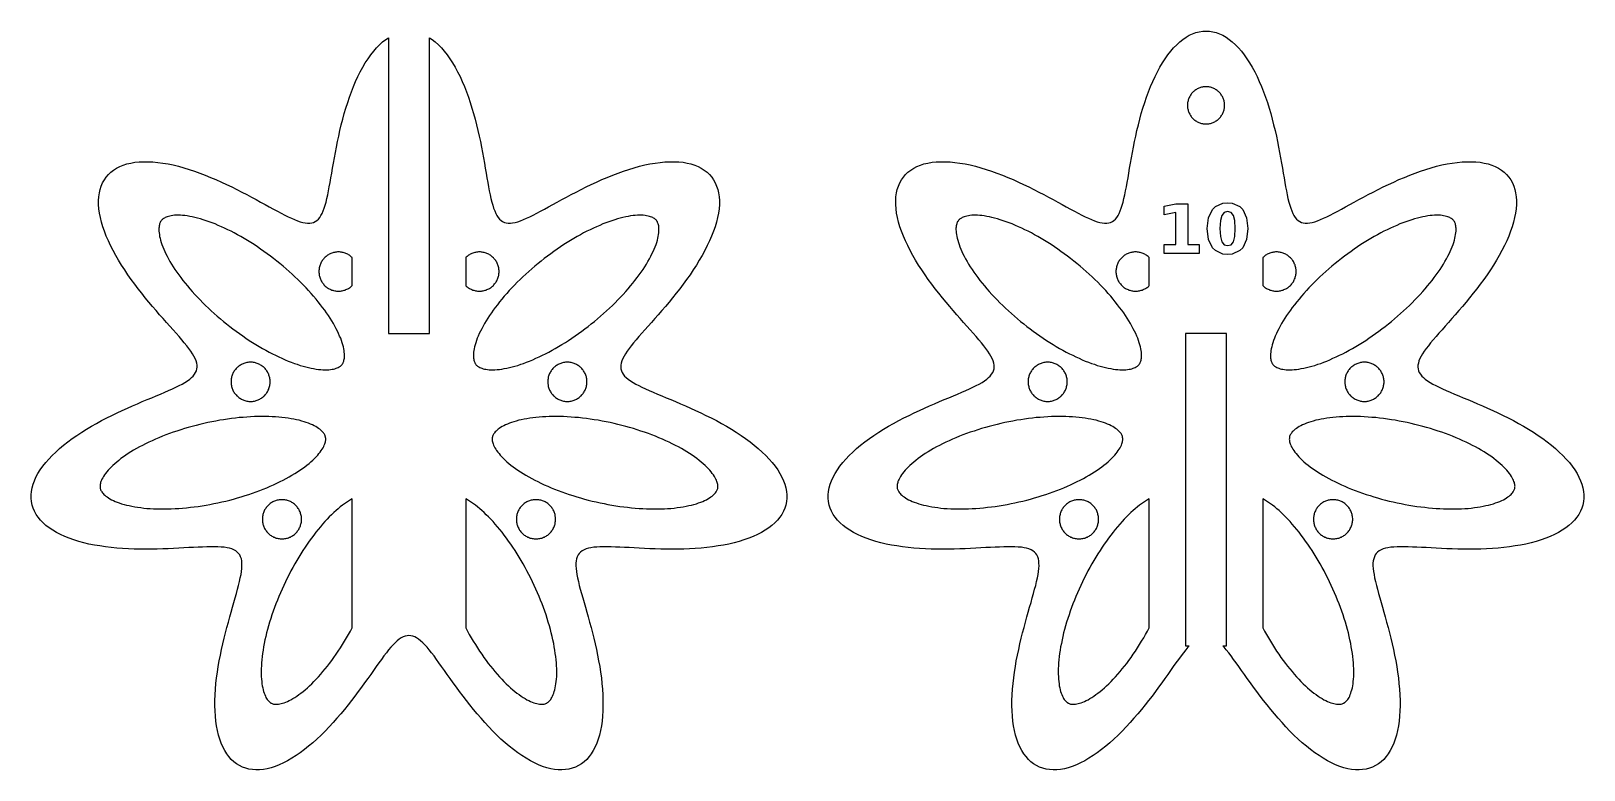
# Model space of a CAD drawing. Header units: millimetres. Extents: x -37 to 114, y -34 to 38.
import ezdxf

# ---------------------------------------------------------------- set-up
doc = ezdxf.new("R2010")
doc.units = ezdxf.units.MM
doc.layers.add('CUT', color=1, linetype='Continuous')
doc.layers.add('ENGRAVE', color=7, linetype='Continuous')

msp = doc.modelspace()

# ---------------------------------------------------------------- linework, layer by layer
at = {"layer": 'CUT'}
for points in [[(30.29, -0.53), (30.78, -0.81), (31.26, -1.09), (31.73, -1.39), (32.19, -1.69), (32.64, -2), (33.07, -2.31), (33.48, -2.63), (33.87, -2.96), (34.25, -3.3), (34.6, -3.64), (34.92, -3.98), (35.22, -4.32), (35.5, -4.67), (35.75, -5.02), (35.97, -5.38), (36.16, -5.73), (36.31, -6.08), (36.44, -6.43), (36.54, -6.77), (36.6, -7.12), (36.64, -7.45), (36.64, -7.79), (36.6, -8.11), (36.54, -8.44), (36.44, -8.75), (36.31, -9.05), (36.15, -9.35), (35.95, -9.63), (35.73, -9.91), (35.47, -10.17), (35.19, -10.42), (34.88, -10.66), (34.54, -10.89), (34.17, -11.1), (33.79, -11.3), (33.37, -11.49), (32.94, -11.66), (32.48, -11.82), (32.01, -11.97), (31.52, -12.1), (31.02, -12.22), (30.5, -12.32), (29.97, -12.41), (29.43, -12.49), (28.88, -12.56), (28.32, -12.61), (27.76, -12.65), (27.2, -12.68), (26.64, -12.71), (26.07, -12.72), (25.52, -12.72), (24.96, -12.72), (24.41, -12.71), (23.87, -12.69), (23.34, -12.67), (22.82, -12.65), (22.31, -12.62), (21.82, -12.6), (21.34, -12.57), (20.88, -12.55), (20.44, -12.52), (20.01, -12.51), (19.61, -12.49), (19.22, -12.48), (18.86, -12.48), (18.52, -12.49), (18.2, -12.51), (17.91, -12.54), (17.64, -12.58), (17.39, -12.63), (17.17, -12.7), (16.97, -12.79), (16.79, -12.88), (16.64, -13), (16.51, -13.13), (16.4, -13.28), (16.32, -13.45), (16.25, -13.64), (16.21, -13.85), (16.19, -14.07), (16.19, -14.32), (16.2, -14.59), (16.24, -14.88), (16.28, -15.18), (16.35, -15.51), (16.42, -15.86), (16.51, -16.23), (16.61, -16.61), (16.72, -17.02), (16.84, -17.44), (16.97, -17.88), (17.1, -18.34), (17.23, -18.81), (17.37, -19.29), (17.51, -19.79), (17.65, -20.3), (17.78, -20.82), (17.92, -21.35), (18.04, -21.89), (18.17, -22.43), (18.28, -22.98), (18.39, -23.54), (18.49, -24.09), (18.57, -24.65), (18.65, -25.2), (18.71, -25.75), (18.76, -26.3), (18.79, -26.84), (18.81, -27.37), (18.81, -27.89), (18.8, -28.4), (18.77, -28.9), (18.72, -29.38), (18.65, -29.85), (18.57, -30.3), (18.46, -30.73), (18.34, -31.14), (18.2, -31.52), (18.04, -31.89), (17.86, -32.23), (17.67, -32.54), (17.46, -32.83), (17.23, -33.09), (16.98, -33.32), (16.72, -33.53), (16.44, -33.7), (16.14, -33.84), (15.83, -33.96), (15.51, -34.04), (15.18, -34.09), (14.83, -34.12), (14.48, -34.11), (14.11, -34.07), (13.74, -34), (13.35, -33.9), (12.96, -33.77), (12.57, -33.62), (12.17, -33.44), (11.77, -33.23), (11.36, -32.99), (10.95, -32.73), (10.54, -32.45), (10.14, -32.14), (9.73, -31.82), (9.32, -31.48), (8.92, -31.12), (8.52, -30.74), (8.13, -30.35), (7.74, -29.95), (7.36, -29.53), (6.99, -29.11), (6.62, -28.69), (6.26, -28.25), (5.91, -27.82), (5.57, -27.38), (5.24, -26.95), (4.91, -26.52), (4.6, -26.09), (4.3, -25.67), (4, -25.26), (3.71, -24.86), (3.44, -24.47), (3.17, -24.1), (2.91, -23.74), (2.67, -23.4), (2.43, -23.07), (2.19, -22.77), (1.97, -22.49), (1.75, -22.23), (1.54, -22), (1.33, -21.79), (1.13, -21.61), (0.94, -21.45), (0.74, -21.32), (0.56, -21.22), (0.37, -21.15), (0.18, -21.11), (0, -21.09), (-0.18, -21.11), (-0.37, -21.15), (-0.56, -21.22), (-0.74, -21.32), (-0.94, -21.45), (-1.13, -21.61), (-1.33, -21.79), (-1.54, -22), (-1.75, -22.23), (-1.97, -22.49), (-2.19, -22.77), (-2.43, -23.07), (-2.67, -23.4), (-2.91, -23.74), (-3.17, -24.1), (-3.44, -24.47), (-3.71, -24.86), (-4, -25.26), (-4.3, -25.67), (-4.6, -26.09), (-4.91, -26.52), (-5.24, -26.95), (-5.57, -27.38), (-5.91, -27.82), (-6.26, -28.25), (-6.62, -28.69), (-6.99, -29.11), (-7.36, -29.53), (-7.74, -29.95), (-8.13, -30.35), (-8.52, -30.74), (-8.92, -31.12), (-9.32, -31.48), (-9.73, -31.82), (-10.14, -32.14), (-10.54, -32.45), (-10.95, -32.73), (-11.36, -32.99), (-11.77, -33.23), (-12.17, -33.44), (-12.57, -33.62), (-12.96, -33.77), (-13.35, -33.9), (-13.74, -34), (-14.11, -34.07), (-14.48, -34.11), (-14.83, -34.12), (-15.18, -34.09), (-15.51, -34.04), (-15.83, -33.96), (-16.14, -33.84), (-16.44, -33.7), (-16.72, -33.53), (-16.98, -33.32), (-17.23, -33.09), (-17.46, -32.83), (-17.67, -32.54), (-17.86, -32.23), (-18.04, -31.89), (-18.2, -31.52), (-18.34, -31.14), (-18.46, -30.73), (-18.57, -30.3), (-18.65, -29.85), (-18.72, -29.38), (-18.77, -28.9), (-18.8, -28.4), (-18.81, -27.89), (-18.81, -27.37), (-18.79, -26.84), (-18.76, -26.3), (-18.71, -25.75), (-18.65, -25.2), (-18.57, -24.65), (-18.49, -24.09), (-18.39, -23.54), (-18.28, -22.98), (-18.17, -22.43), (-18.04, -21.89), (-17.92, -21.35), (-17.78, -20.82), (-17.65, -20.3), (-17.51, -19.79), (-17.37, -19.29), (-17.23, -18.81), (-17.1, -18.34), (-16.97, -17.88), (-16.84, -17.44), (-16.72, -17.02), (-16.61, -16.61), (-16.51, -16.23), (-16.42, -15.86), (-16.35, -15.51), (-16.28, -15.18), (-16.24, -14.88), (-16.2, -14.59), (-16.19, -14.32), (-16.19, -14.07), (-16.21, -13.85), (-16.25, -13.64), (-16.32, -13.45), (-16.4, -13.28), (-16.51, -13.13), (-16.64, -13), (-16.79, -12.88), (-16.97, -12.79), (-17.17, -12.7), (-17.39, -12.63), (-17.64, -12.58), (-17.91, -12.54), (-18.2, -12.51), (-18.52, -12.49), (-18.86, -12.48), (-19.22, -12.48), (-19.61, -12.49), (-20.01, -12.51), (-20.44, -12.52), (-20.88, -12.55), (-21.34, -12.57), (-21.82, -12.6), (-22.31, -12.62), (-22.82, -12.65), (-23.34, -12.67), (-23.87, -12.69), (-24.41, -12.71), (-24.96, -12.72), (-25.52, -12.72), (-26.07, -12.72), (-26.64, -12.71), (-27.2, -12.68), (-27.76, -12.65), (-28.32, -12.61), (-28.88, -12.56), (-29.43, -12.49), (-29.97, -12.41), (-30.5, -12.32), (-31.02, -12.22), (-31.52, -12.1), (-32.01, -11.97), (-32.48, -11.82), (-32.94, -11.66), (-33.37, -11.49), (-33.79, -11.3), (-34.17, -11.1), (-34.54, -10.89), (-34.88, -10.66), (-35.19, -10.42), (-35.47, -10.17), (-35.73, -9.91), (-35.95, -9.63), (-36.15, -9.35), (-36.31, -9.05), (-36.44, -8.75), (-36.54, -8.44), (-36.6, -8.11), (-36.64, -7.79), (-36.64, -7.45), (-36.6, -7.12), (-36.54, -6.77), (-36.44, -6.43), (-36.31, -6.08), (-36.16, -5.73), (-35.97, -5.38), (-35.75, -5.02), (-35.5, -4.67), (-35.22, -4.32), (-34.92, -3.98), (-34.6, -3.64), (-34.25, -3.3), (-33.87, -2.96), (-33.48, -2.63), (-33.07, -2.31), (-32.64, -2), (-32.19, -1.69), (-31.73, -1.39), (-31.26, -1.09), (-30.78, -0.81), (-30.29, -0.53), (-29.8, -0.26), (-29.3, 0), (-28.79, 0.25), (-28.29, 0.49), (-27.79, 0.73), (-27.3, 0.95), (-26.8, 1.17), (-26.32, 1.38), (-25.85, 1.58), (-25.38, 1.78), (-24.93, 1.96), (-24.5, 2.14), (-24.08, 2.32), (-23.68, 2.49), (-23.3, 2.65), (-22.93, 2.82), (-22.59, 2.97), (-22.28, 3.13), (-21.98, 3.29), (-21.72, 3.44), (-21.48, 3.59), (-21.26, 3.75), (-21.07, 3.91), (-20.91, 4.06), (-20.78, 4.23), (-20.68, 4.39), (-20.6, 4.57), (-20.55, 4.75), (-20.54, 4.93), (-20.54, 5.12), (-20.58, 5.32), (-20.64, 5.53), (-20.74, 5.75), (-20.85, 5.98), (-20.99, 6.22), (-21.16, 6.47), (-21.34, 6.73), (-21.55, 7), (-21.78, 7.29), (-22.03, 7.58), (-22.29, 7.89), (-22.58, 8.22), (-22.87, 8.55), (-23.18, 8.9), (-23.5, 9.26), (-23.83, 9.63), (-24.17, 10.01), (-24.51, 10.4), (-24.86, 10.81), (-25.21, 11.22), (-25.56, 11.65), (-25.9, 12.08), (-26.25, 12.52), (-26.59, 12.97), (-26.92, 13.42), (-27.25, 13.88), (-27.56, 14.35), (-27.86, 14.82), (-28.15, 15.29), (-28.43, 15.76), (-28.68, 16.23), (-28.92, 16.7), (-29.14, 17.17), (-29.34, 17.63), (-29.52, 18.09), (-29.68, 18.54), (-29.81, 18.99), (-29.92, 19.43), (-30, 19.86), (-30.06, 20.27), (-30.09, 20.68), (-30.09, 21.07), (-30.06, 21.44), (-30.01, 21.81), (-29.93, 22.15), (-29.83, 22.48), (-29.7, 22.79), (-29.53, 23.08), (-29.35, 23.34), (-29.13, 23.59), (-28.9, 23.82), (-28.63, 24.02), (-28.34, 24.21), (-28.03, 24.37), (-27.7, 24.5), (-27.34, 24.62), (-26.96, 24.71), (-26.57, 24.78), (-26.16, 24.82), (-25.72, 24.84), (-25.28, 24.84), (-24.82, 24.82), (-24.34, 24.77), (-23.86, 24.71), (-23.36, 24.62), (-22.86, 24.52), (-22.35, 24.39), (-21.84, 24.25), (-21.32, 24.09), (-20.79, 23.92), (-20.27, 23.73), (-19.75, 23.53), (-19.23, 23.32), (-18.71, 23.1), (-18.19, 22.87), (-17.68, 22.64), (-17.18, 22.39), (-16.69, 22.15), (-16.2, 21.9), (-15.73, 21.65), (-15.27, 21.4), (-14.82, 21.16), (-14.38, 20.92), (-13.95, 20.68), (-13.54, 20.46), (-13.14, 20.24), (-12.76, 20.03), (-12.4, 19.84), (-12.05, 19.66), (-11.71, 19.5), (-11.4, 19.35), (-11.1, 19.22), (-10.81, 19.11), (-10.54, 19.02), (-10.29, 18.95), (-10.05, 18.91), (-9.83, 18.88), (-9.62, 18.88), (-9.43, 18.91), (-9.25, 18.96), (-9.08, 19.04), (-8.93, 19.15), (-8.78, 19.28), (-8.65, 19.43), (-8.53, 19.62), (-8.42, 19.83), (-8.31, 20.06), (-8.21, 20.33), (-8.12, 20.62), (-8.03, 20.93), (-7.95, 21.27), (-7.87, 21.63), (-7.79, 22.01), (-7.72, 22.41), (-7.64, 22.83), (-7.56, 23.28), (-7.48, 23.74), (-7.4, 24.21), (-7.32, 24.7), (-7.23, 25.21), (-7.13, 25.72), (-7.03, 26.25), (-6.93, 26.78), (-6.81, 27.32), (-6.69, 27.86), (-6.56, 28.41), (-6.42, 28.95), (-6.27, 29.5), (-6.11, 30.04), (-5.94, 30.57), (-5.76, 31.1), (-5.57, 31.61), (-5.38, 32.12), (-5.17, 32.61), (-4.95, 33.09), (-4.72, 33.55), (-4.48, 34), (-4.23, 34.42), (-3.97, 34.82), (-3.7, 35.2), (-3.42, 35.55), (-3.14, 35.88), (-2.85, 36.18), (-2.55, 36.45), (-2.24, 36.69), (-2, 36.86), (-2, 8.2), (2, 8.2), (2, 36.86), (2.24, 36.69), (2.55, 36.45), (2.85, 36.18), (3.14, 35.88), (3.42, 35.55), (3.7, 35.2), (3.97, 34.82), (4.23, 34.42), (4.48, 34), (4.72, 33.55), (4.95, 33.09), (5.17, 32.61), (5.38, 32.12), (5.57, 31.61), (5.76, 31.1), (5.94, 30.57), (6.11, 30.04), (6.27, 29.5), (6.42, 28.95), (6.56, 28.41), (6.69, 27.86), (6.81, 27.32), (6.93, 26.78), (7.03, 26.25), (7.13, 25.72), (7.23, 25.21), (7.32, 24.7), (7.4, 24.21), (7.48, 23.74), (7.56, 23.28), (7.64, 22.83), (7.72, 22.41), (7.79, 22.01), (7.87, 21.63), (7.95, 21.27), (8.03, 20.93), (8.12, 20.62), (8.21, 20.33), (8.31, 20.06), (8.42, 19.83), (8.53, 19.62), (8.65, 19.43), (8.78, 19.28), (8.93, 19.15), (9.08, 19.04), (9.25, 18.96), (9.43, 18.91), (9.62, 18.88), (9.83, 18.88), (10.05, 18.91), (10.29, 18.95), (10.54, 19.02), (10.81, 19.11), (11.1, 19.22), (11.4, 19.35), (11.71, 19.5), (12.05, 19.66), (12.4, 19.84), (12.76, 20.03), (13.14, 20.24), (13.54, 20.46), (13.95, 20.68), (14.38, 20.92), (14.82, 21.16), (15.27, 21.4), (15.73, 21.65), (16.2, 21.9), (16.69, 22.15), (17.18, 22.39), (17.68, 22.64), (18.19, 22.87), (18.71, 23.1), (19.23, 23.32), (19.75, 23.53), (20.27, 23.73), (20.79, 23.92), (21.32, 24.09), (21.84, 24.25), (22.35, 24.39), (22.86, 24.52), (23.36, 24.62), (23.86, 24.71), (24.34, 24.77), (24.82, 24.82), (25.28, 24.84), (25.72, 24.84), (26.16, 24.82), (26.57, 24.78), (26.96, 24.71), (27.34, 24.62), (27.7, 24.5), (28.03, 24.37), (28.34, 24.21), (28.63, 24.02), (28.9, 23.82), (29.13, 23.59), (29.35, 23.34), (29.53, 23.08), (29.7, 22.79), (29.83, 22.48), (29.93, 22.15), (30.01, 21.81), (30.06, 21.44), (30.09, 21.07), (30.09, 20.68), (30.06, 20.27), (30, 19.86), (29.92, 19.43), (29.81, 18.99), (29.68, 18.54), (29.52, 18.09), (29.34, 17.63), (29.14, 17.17), (28.92, 16.7), (28.68, 16.23), (28.43, 15.76), (28.15, 15.29), (27.86, 14.82), (27.56, 14.35), (27.25, 13.88), (26.92, 13.42), (26.59, 12.97), (26.25, 12.52), (25.9, 12.08), (25.56, 11.65), (25.21, 11.22), (24.86, 10.81), (24.51, 10.4), (24.17, 10.01), (23.83, 9.63), (23.5, 9.26), (23.18, 8.9), (22.87, 8.55), (22.58, 8.22), (22.29, 7.89), (22.03, 7.58), (21.78, 7.29), (21.55, 7), (21.34, 6.73), (21.16, 6.47), (20.99, 6.22), (20.85, 5.98), (20.74, 5.75), (20.64, 5.53), (20.58, 5.32), (20.54, 5.12), (20.54, 4.93), (20.55, 4.75), (20.6, 4.57), (20.68, 4.39), (20.78, 4.23), (20.91, 4.06), (21.07, 3.91), (21.26, 3.75), (21.48, 3.59), (21.72, 3.44), (21.98, 3.29), (22.28, 3.13), (22.59, 2.97), (22.93, 2.82), (23.3, 2.65), (23.68, 2.49), (24.08, 2.32), (24.5, 2.14), (24.93, 1.96), (25.38, 1.78), (25.85, 1.58), (26.32, 1.38), (26.8, 1.17), (27.3, 0.95), (27.79, 0.73), (28.29, 0.49), (28.79, 0.25), (29.3, 0), (29.8, -0.26), (30.29, -0.53)], [(108.06, -0.81), (108.54, -1.09), (109.01, -1.39), (109.47, -1.69), (109.91, -2), (110.34, -2.31), (110.75, -2.63), (111.15, -2.96), (111.52, -3.3), (111.87, -3.64), (112.2, -3.98), (112.5, -4.32), (112.77, -4.67), (113.02, -5.02), (113.24, -5.38), (113.43, -5.73), (113.59, -6.08), (113.72, -6.43), (113.81, -6.77), (113.88, -7.12), (113.91, -7.45), (113.91, -7.79), (113.88, -8.11), (113.81, -8.44), (113.71, -8.75), (113.58, -9.05), (113.42, -9.35), (113.23, -9.63), (113, -9.91), (112.75, -10.17), (112.46, -10.42), (112.15, -10.66), (111.81, -10.89), (111.45, -11.1), (111.06, -11.3), (110.65, -11.49), (110.21, -11.66), (109.76, -11.82), (109.29, -11.97), (108.8, -12.1), (108.29, -12.22), (107.77, -12.32), (107.24, -12.41), (106.7, -12.49), (106.15, -12.56), (105.6, -12.61), (105.04, -12.65), (104.47, -12.68), (103.91, -12.71), (103.35, -12.72), (102.79, -12.72), (102.23, -12.72), (101.69, -12.71), (101.15, -12.69), (100.61, -12.67), (100.09, -12.65), (99.59, -12.62), (99.09, -12.6), (98.62, -12.57), (98.15, -12.55), (97.71, -12.52), (97.29, -12.51), (96.88, -12.49), (96.5, -12.48), (96.14, -12.48), (95.79, -12.49), (95.48, -12.51), (95.18, -12.54), (94.91, -12.58), (94.66, -12.63), (94.44, -12.7), (94.24, -12.79), (94.06, -12.88), (93.91, -13), (93.78, -13.13), (93.68, -13.28), (93.59, -13.45), (93.53, -13.64), (93.49, -13.85), (93.46, -14.07), (93.46, -14.32), (93.48, -14.59), (93.51, -14.88), (93.56, -15.18), (93.62, -15.51), (93.7, -15.86), (93.79, -16.23), (93.89, -16.61), (94, -17.02), (94.12, -17.44), (94.24, -17.88), (94.37, -18.34), (94.51, -18.81), (94.64, -19.29), (94.78, -19.79), (94.92, -20.3), (95.06, -20.82), (95.19, -21.35), (95.32, -21.89), (95.44, -22.43), (95.56, -22.98), (95.66, -23.54), (95.76, -24.09), (95.85, -24.65), (95.92, -25.2), (95.98, -25.75), (96.03, -26.3), (96.07, -26.84), (96.08, -27.37), (96.09, -27.89), (96.07, -28.4), (96.04, -28.9), (95.99, -29.38), (95.93, -29.85), (95.84, -30.3), (95.74, -30.73), (95.61, -31.14), (95.47, -31.52), (95.32, -31.89), (95.14, -32.23), (94.94, -32.54), (94.73, -32.83), (94.5, -33.09), (94.25, -33.32), (93.99, -33.53), (93.71, -33.7), (93.42, -33.84), (93.11, -33.96), (92.79, -34.04), (92.45, -34.09), (92.11, -34.12), (91.75, -34.11), (91.39, -34.07), (91.01, -34), (90.63, -33.9), (90.24, -33.77), (89.84, -33.62), (89.44, -33.44), (89.04, -33.23), (88.63, -32.99), (88.23, -32.73), (87.82, -32.45), (87.41, -32.14), (87, -31.82), (86.6, -31.48), (86.2, -31.12), (85.8, -30.74), (85.41, -30.35), (85.02, -29.95), (84.64, -29.53), (84.26, -29.11), (83.9, -28.69), (83.54, -28.25), (83.19, -27.82), (82.84, -27.38), (82.51, -26.95), (82.19, -26.52), (81.87, -26.09), (81.57, -25.67), (81.27, -25.26), (80.99, -24.86), (80.71, -24.47), (80.45, -24.1), (80.19, -23.74), (79.94, -23.4), (79.7, -23.07), (79.47, -22.77), (79.24, -22.49), (79.02, -22.23), (78.9, -22.09), (79.27, -22.09), (79.27, 8.2), (75.27, 8.2), (75.27, -22.09), (75.65, -22.09), (75.52, -22.23), (75.31, -22.49), (75.08, -22.77), (74.85, -23.07), (74.61, -23.4), (74.36, -23.74), (74.1, -24.1), (73.83, -24.47), (73.56, -24.86), (73.27, -25.26), (72.98, -25.67), (72.67, -26.09), (72.36, -26.52), (72.04, -26.95), (71.7, -27.38), (71.36, -27.82), (71.01, -28.25), (70.65, -28.69), (70.28, -29.11), (69.91, -29.53), (69.53, -29.95), (69.14, -30.35), (68.75, -30.74), (68.35, -31.12), (67.95, -31.48), (67.55, -31.82), (67.14, -32.14), (66.73, -32.45), (66.32, -32.73), (65.91, -32.99), (65.51, -33.23), (65.1, -33.44), (64.7, -33.62), (64.31, -33.77), (63.92, -33.9), (63.54, -34), (63.16, -34.07), (62.8, -34.11), (62.44, -34.12), (62.09, -34.09), (61.76, -34.04), (61.44, -33.96), (61.13, -33.84), (60.84, -33.7), (60.56, -33.53), (60.3, -33.32), (60.05, -33.09), (59.82, -32.83), (59.6, -32.54), (59.41, -32.23), (59.23, -31.89), (59.07, -31.52), (58.93, -31.14), (58.81, -30.73), (58.71, -30.3), (58.62, -29.85), (58.55, -29.38), (58.51, -28.9), (58.47, -28.4), (58.46, -27.89), (58.46, -27.37), (58.48, -26.84), (58.52, -26.3), (58.56, -25.75), (58.63, -25.2), (58.7, -24.65), (58.79, -24.09), (58.88, -23.54), (58.99, -22.98), (59.11, -22.43), (59.23, -21.89), (59.36, -21.35), (59.49, -20.82), (59.63, -20.3), (59.76, -19.79), (59.9, -19.29), (60.04, -18.81), (60.17, -18.34), (60.31, -17.88), (60.43, -17.44), (60.55, -17.02), (60.66, -16.61), (60.76, -16.23), (60.85, -15.86), (60.93, -15.51), (60.99, -15.18), (61.04, -14.88), (61.07, -14.59), (61.09, -14.32), (61.08, -14.07), (61.06, -13.85), (61.02, -13.64), (60.96, -13.45), (60.87, -13.28), (60.77, -13.13), (60.64, -13), (60.48, -12.88), (60.31, -12.79), (60.11, -12.7), (59.88, -12.63), (59.64, -12.58), (59.37, -12.54), (59.07, -12.51), (58.75, -12.49), (58.41, -12.48), (58.05, -12.48), (57.67, -12.49), (57.26, -12.51), (56.84, -12.52), (56.39, -12.55), (55.93, -12.57), (55.45, -12.6), (54.96, -12.62), (54.45, -12.65), (53.93, -12.67), (53.4, -12.69), (52.86, -12.71), (52.31, -12.72), (51.76, -12.72), (51.2, -12.72), (50.64, -12.71), (50.07, -12.68), (49.51, -12.65), (48.95, -12.61), (48.4, -12.56), (47.85, -12.49), (47.31, -12.41), (46.78, -12.32), (46.26, -12.22), (45.75, -12.1), (45.26, -11.97), (44.79, -11.82), (44.33, -11.66), (43.9, -11.49), (43.49, -11.3), (43.1, -11.1), (42.73, -10.89), (42.4, -10.66), (42.08, -10.42), (41.8, -10.17), (41.55, -9.91), (41.32, -9.63), (41.13, -9.35), (40.97, -9.05), (40.83, -8.75), (40.74, -8.44), (40.67, -8.11), (40.64, -7.79), (40.64, -7.45), (40.67, -7.12), (40.73, -6.77), (40.83, -6.43), (40.96, -6.08), (41.12, -5.73), (41.31, -5.38), (41.53, -5.02), (41.78, -4.67), (42.05, -4.32), (42.35, -3.98), (42.68, -3.64), (43.03, -3.3), (43.4, -2.96), (43.79, -2.63), (44.21, -2.31), (44.64, -2), (45.08, -1.69), (45.54, -1.39), (46.01, -1.09), (46.49, -0.81), (46.98, -0.53), (47.48, -0.26), (47.98, 0), (48.48, 0.25), (48.98, 0.49), (49.48, 0.73), (49.98, 0.95), (50.47, 1.17), (50.95, 1.38), (51.43, 1.58), (51.89, 1.78), (52.34, 1.96), (52.78, 2.14), (53.19, 2.32), (53.6, 2.49), (53.98, 2.65), (54.34, 2.82), (54.68, 2.97), (55, 3.13), (55.29, 3.29), (55.56, 3.44), (55.8, 3.59), (56.01, 3.75), (56.2, 3.91), (56.36, 4.06), (56.49, 4.23), (56.6, 4.39), (56.67, 4.57), (56.72, 4.75), (56.74, 4.93), (56.73, 5.12), (56.69, 5.32), (56.63, 5.53), (56.54, 5.75), (56.42, 5.98), (56.28, 6.22), (56.12, 6.47), (55.93, 6.73), (55.72, 7), (55.49, 7.29), (55.25, 7.58), (54.98, 7.89), (54.7, 8.22), (54.4, 8.55), (54.09, 8.9), (53.77, 9.26), (53.44, 9.63), (53.11, 10.01), (52.76, 10.4), (52.42, 10.81), (52.07, 11.22), (51.72, 11.65), (51.37, 12.08), (51.02, 12.52), (50.68, 12.97), (50.35, 13.42), (50.03, 13.88), (49.71, 14.35), (49.41, 14.82), (49.12, 15.29), (48.85, 15.76), (48.59, 16.23), (48.35, 16.7), (48.13, 17.17), (47.93, 17.63), (47.75, 18.09), (47.6, 18.54), (47.46, 18.99), (47.36, 19.43), (47.27, 19.86), (47.22, 20.27), (47.19, 20.68), (47.19, 21.07), (47.21, 21.44), (47.26, 21.81), (47.34, 22.15), (47.45, 22.48), (47.58, 22.79), (47.74, 23.08), (47.93, 23.34), (48.14, 23.59), (48.38, 23.82), (48.64, 24.02), (48.93, 24.21), (49.24, 24.37), (49.58, 24.5), (49.93, 24.62), (50.31, 24.71), (50.71, 24.78), (51.12, 24.82), (51.55, 24.84), (52, 24.84), (52.46, 24.82), (52.93, 24.77), (53.41, 24.71), (53.91, 24.62), (54.41, 24.52), (54.92, 24.39), (55.44, 24.25), (55.96, 24.09), (56.48, 23.92), (57, 23.73), (57.53, 23.53), (58.05, 23.32), (58.57, 23.1), (59.08, 22.87), (59.59, 22.64), (60.09, 22.39), (60.58, 22.15), (61.07, 21.9), (61.54, 21.65), (62.01, 21.4), (62.46, 21.16), (62.9, 20.92), (63.32, 20.68), (63.73, 20.46), (64.13, 20.24), (64.51, 20.03), (64.88, 19.84), (65.23, 19.66), (65.56, 19.5), (65.88, 19.35), (66.18, 19.22), (66.46, 19.11), (66.73, 19.02), (66.98, 18.95), (67.22, 18.91), (67.44, 18.88), (67.65, 18.88), (67.85, 18.91), (68.02, 18.96), (68.19, 19.04), (68.35, 19.15), (68.49, 19.28), (68.62, 19.43), (68.74, 19.62), (68.86, 19.83), (68.96, 20.06), (69.06, 20.33), (69.15, 20.62), (69.24, 20.93), (69.32, 21.27), (69.4, 21.63), (69.48, 22.01), (69.56, 22.41), (69.63, 22.83), (69.71, 23.28), (69.79, 23.74), (69.87, 24.21), (69.96, 24.7), (70.05, 25.21), (70.14, 25.72), (70.24, 26.25), (70.35, 26.78), (70.46, 27.32), (70.58, 27.86), (70.72, 28.41), (70.86, 28.95), (71, 29.5), (71.16, 30.04), (71.33, 30.57), (71.51, 31.1), (71.7, 31.61), (71.9, 32.12), (72.11, 32.61), (72.33, 33.09), (72.56, 33.55), (72.8, 34), (73.05, 34.42), (73.31, 34.82), (73.57, 35.2), (73.85, 35.55), (74.13, 35.88), (74.43, 36.18), (74.72, 36.45), (75.03, 36.69), (75.34, 36.9), (75.65, 37.09), (75.97, 37.23), (76.3, 37.35), (76.62, 37.43), (76.95, 37.48), (77.27, 37.5), (77.6, 37.48), (77.93, 37.43), (78.25, 37.35), (78.57, 37.23), (78.89, 37.09), (79.21, 36.9), (79.52, 36.69), (79.82, 36.45), (80.12, 36.18), (80.41, 35.88), (80.7, 35.55), (80.97, 35.2), (81.24, 34.82), (81.5, 34.42), (81.75, 34), (81.99, 33.55), (82.22, 33.09), (82.44, 32.61), (82.65, 32.12), (82.85, 31.61), (83.04, 31.1), (83.22, 30.57), (83.38, 30.04), (83.54, 29.5), (83.69, 28.95), (83.83, 28.41), (83.96, 27.86), (84.09, 27.32), (84.2, 26.78), (84.31, 26.25), (84.41, 25.72), (84.5, 25.21), (84.59, 24.7), (84.68, 24.21), (84.76, 23.74), (84.84, 23.28), (84.91, 22.83), (84.99, 22.41), (85.07, 22.01), (85.14, 21.63), (85.22, 21.27), (85.31, 20.93), (85.39, 20.62), (85.49, 20.33), (85.59, 20.06), (85.69, 19.83), (85.8, 19.62), (85.93, 19.43), (86.06, 19.28), (86.2, 19.15), (86.36, 19.04), (86.52, 18.96), (86.7, 18.91), (86.9, 18.88), (87.1, 18.88), (87.33, 18.91), (87.56, 18.95), (87.82, 19.02), (88.09, 19.11), (88.37, 19.22), (88.67, 19.35), (88.99, 19.5), (89.32, 19.66), (89.67, 19.84), (90.04, 20.03), (90.42, 20.24), (90.81, 20.46), (91.23, 20.68), (91.65, 20.92), (92.09, 21.16), (92.54, 21.4), (93, 21.65), (93.48, 21.9), (93.96, 22.15), (94.46, 22.39), (94.96, 22.64), (95.47, 22.87), (95.98, 23.1), (96.5, 23.32), (97.02, 23.53), (97.54, 23.73), (98.07, 23.92), (98.59, 24.09), (99.11, 24.25), (99.63, 24.39), (100.14, 24.52), (100.64, 24.62), (101.13, 24.71), (101.62, 24.77), (102.09, 24.82), (102.55, 24.84), (103, 24.84), (103.43, 24.82), (103.84, 24.78), (104.24, 24.71), (104.61, 24.62), (104.97, 24.5), (105.3, 24.37), (105.62, 24.21), (105.91, 24.02), (106.17, 23.82), (106.41, 23.59), (106.62, 23.34), (106.81, 23.08), (106.97, 22.79), (107.1, 22.48), (107.21, 22.15), (107.29, 21.81), (107.34, 21.44), (107.36, 21.07), (107.36, 20.68), (107.33, 20.27), (107.27, 19.86), (107.19, 19.43), (107.08, 18.99), (106.95, 18.54), (106.8, 18.09), (106.62, 17.63), (106.42, 17.17), (106.2, 16.7), (105.96, 16.23), (105.7, 15.76), (105.43, 15.29), (105.14, 14.82), (104.84, 14.35), (104.52, 13.88), (104.2, 13.42), (103.86, 12.97), (103.52, 12.52), (103.18, 12.08), (102.83, 11.65), (102.48, 11.22), (102.13, 10.81), (101.78, 10.4), (101.44, 10.01), (101.1, 9.63), (100.77, 9.26), (100.45, 8.9), (100.15, 8.55), (99.85, 8.22), (99.57, 7.89), (99.3, 7.58), (99.05, 7.29), (98.83, 7), (98.62, 6.73), (98.43, 6.47), (98.27, 6.22), (98.12, 5.98), (98.01, 5.75), (97.92, 5.53), (97.86, 5.32), (97.82, 5.12), (97.81, 4.93), (97.83, 4.75), (97.88, 4.57), (97.95, 4.39), (98.05, 4.23), (98.19, 4.06), (98.35, 3.91), (98.53, 3.75), (98.75, 3.59), (98.99, 3.44), (99.26, 3.29), (99.55, 3.13), (99.87, 2.97), (100.21, 2.82), (100.57, 2.65), (100.95, 2.49), (101.35, 2.32), (101.77, 2.14), (102.21, 1.96), (102.66, 1.78), (103.12, 1.58), (103.59, 1.38), (104.08, 1.17), (104.57, 0.95), (105.07, 0.73), (105.57, 0.49), (106.07, 0.25), (106.57, 0), (107.07, -0.26), (107.57, -0.53), (108.06, -0.81)], [(79.07, 30.39), (79.07, 30.48), (79.05, 30.56), (79.04, 30.65), (79.02, 30.74), (79, 30.82), (78.97, 30.91), (78.94, 30.99), (78.9, 31.07), (78.86, 31.15), (78.82, 31.23), (78.77, 31.3), (78.72, 31.37), (78.67, 31.44), (78.61, 31.51), (78.55, 31.57), (78.48, 31.63), (78.42, 31.69), (78.35, 31.75), (78.27, 31.8), (78.2, 31.84), (78.12, 31.89), (78.04, 31.93), (77.96, 31.96), (77.88, 31.99), (77.8, 32.02), (77.71, 32.05), (77.63, 32.07), (77.54, 32.08), (77.45, 32.09), (77.36, 32.1), (77.27, 32.1), (77.19, 32.1), (77.1, 32.09), (77.01, 32.08), (76.92, 32.07), (76.84, 32.05), (76.75, 32.02), (76.67, 31.99), (76.59, 31.96), (76.5, 31.93), (76.43, 31.89), (76.35, 31.84), (76.27, 31.8), (76.2, 31.75), (76.13, 31.69), (76.07, 31.63), (76, 31.57), (75.94, 31.51), (75.88, 31.44), (75.83, 31.37), (75.78, 31.3), (75.73, 31.23), (75.69, 31.15), (75.65, 31.07), (75.61, 30.99), (75.58, 30.91), (75.55, 30.82), (75.53, 30.74), (75.51, 30.65), (75.49, 30.56), (75.48, 30.48), (75.48, 30.39), (75.47, 30.3), (75.48, 30.21), (75.48, 30.12), (75.49, 30.04), (75.51, 29.95), (75.53, 29.86), (75.55, 29.78), (75.58, 29.69), (75.61, 29.61), (75.65, 29.53), (75.69, 29.45), (75.73, 29.37), (75.78, 29.3), (75.83, 29.23), (75.88, 29.16), (75.94, 29.09), (76, 29.03), (76.07, 28.97), (76.13, 28.91), (76.2, 28.85), (76.27, 28.8), (76.35, 28.76), (76.43, 28.71), (76.5, 28.67), (76.59, 28.64), (76.67, 28.61), (76.75, 28.58), (76.84, 28.55), (76.92, 28.53), (77.01, 28.52), (77.1, 28.51), (77.19, 28.5), (77.27, 28.5), (77.36, 28.5), (77.45, 28.51), (77.54, 28.52), (77.63, 28.53), (77.71, 28.55), (77.8, 28.58), (77.88, 28.61), (77.96, 28.64), (78.04, 28.67), (78.12, 28.71), (78.2, 28.76), (78.27, 28.8), (78.35, 28.85), (78.42, 28.91), (78.48, 28.97), (78.55, 29.03), (78.61, 29.09), (78.67, 29.16), (78.72, 29.23), (78.77, 29.3), (78.82, 29.37), (78.86, 29.45), (78.9, 29.53), (78.94, 29.61), (78.97, 29.69), (79, 29.78), (79.02, 29.86), (79.04, 29.95), (79.05, 30.04), (79.07, 30.12), (79.07, 30.21), (79.07, 30.3), (79.07, 30.39)], [(-11.62, 14.2), (-11.91, 14.46), (-12.21, 14.71), (-12.51, 14.96), (-12.81, 15.21), (-13.12, 15.45), (-13.43, 15.69), (-13.75, 15.92), (-14.06, 16.15), (-14.38, 16.37), (-14.7, 16.59), (-15.02, 16.8), (-15.34, 17), (-15.66, 17.2), (-15.98, 17.39), (-16.3, 17.58), (-16.62, 17.76), (-16.93, 17.93), (-17.25, 18.09), (-17.56, 18.25), (-17.88, 18.4), (-18.18, 18.54), (-18.49, 18.67), (-18.79, 18.8), (-19.09, 18.91), (-19.38, 19.02), (-19.66, 19.12), (-19.95, 19.21), (-20.22, 19.29), (-20.49, 19.37), (-20.75, 19.43), (-21.01, 19.49), (-21.25, 19.54), (-21.49, 19.58), (-21.72, 19.61), (-21.94, 19.63), (-22.15, 19.64), (-22.35, 19.65), (-22.54, 19.65), (-22.72, 19.64), (-22.89, 19.62), (-23.04, 19.6), (-23.18, 19.57), (-23.31, 19.54), (-23.43, 19.51), (-23.54, 19.47), (-23.63, 19.42), (-23.71, 19.38), (-23.79, 19.34), (-23.85, 19.29), (-23.91, 19.24), (-23.96, 19.19), (-24, 19.14), (-24.04, 19.09), (-24.08, 19.03), (-24.11, 18.96), (-24.14, 18.89), (-24.17, 18.81), (-24.2, 18.72), (-24.22, 18.61), (-24.23, 18.5), (-24.24, 18.38), (-24.24, 18.25), (-24.24, 18.1), (-24.22, 17.94), (-24.2, 17.78), (-24.17, 17.6), (-24.13, 17.42), (-24.08, 17.23), (-24.02, 17.02), (-23.95, 16.81), (-23.87, 16.6), (-23.78, 16.37), (-23.67, 16.14), (-23.56, 15.91), (-23.44, 15.67), (-23.31, 15.42), (-23.17, 15.17), (-23.02, 14.92), (-22.86, 14.66), (-22.69, 14.4), (-22.51, 14.14), (-22.32, 13.87), (-22.12, 13.6), (-21.91, 13.33), (-21.7, 13.06), (-21.48, 12.79), (-21.25, 12.52), (-21.01, 12.25), (-20.76, 11.98), (-20.51, 11.71), (-20.25, 11.44), (-19.99, 11.17), (-19.72, 10.9), (-19.44, 10.64), (-19.16, 10.37), (-18.87, 10.12), (-18.58, 9.86), (-18.28, 9.6), (-17.98, 9.35), (-17.68, 9.11), (-17.37, 8.87), (-17.06, 8.63), (-16.75, 8.4), (-16.43, 8.17), (-16.11, 7.95), (-15.8, 7.73), (-15.48, 7.52), (-15.16, 7.31), (-14.83, 7.12), (-14.51, 6.92), (-14.19, 6.74), (-13.87, 6.56), (-13.56, 6.39), (-13.24, 6.22), (-12.93, 6.07), (-12.62, 5.92), (-12.31, 5.78), (-12, 5.64), (-11.7, 5.52), (-11.41, 5.4), (-11.11, 5.29), (-10.83, 5.2), (-10.55, 5.1), (-10.27, 5.02), (-10, 4.95), (-9.74, 4.88), (-9.48, 4.83), (-9.24, 4.78), (-9, 4.74), (-8.77, 4.71), (-8.55, 4.69), (-8.34, 4.67), (-8.14, 4.67), (-7.95, 4.67), (-7.77, 4.68), (-7.61, 4.69), (-7.45, 4.72), (-7.31, 4.74), (-7.18, 4.77), (-7.06, 4.81), (-6.96, 4.85), (-6.86, 4.89), (-6.78, 4.94), (-6.7, 4.98), (-6.64, 5.03), (-6.58, 5.07), (-6.53, 5.12), (-6.49, 5.18), (-6.45, 5.23), (-6.41, 5.29), (-6.38, 5.36), (-6.35, 5.43), (-6.32, 5.51), (-6.3, 5.6), (-6.28, 5.7), (-6.26, 5.81), (-6.25, 5.94), (-6.25, 6.07), (-6.26, 6.22), (-6.27, 6.37), (-6.29, 6.54), (-6.32, 6.71), (-6.36, 6.9), (-6.41, 7.09), (-6.47, 7.29), (-6.54, 7.5), (-6.62, 7.72), (-6.72, 7.94), (-6.82, 8.17), (-6.93, 8.41), (-7.05, 8.65), (-7.18, 8.89), (-7.32, 9.14), (-7.47, 9.4), (-7.64, 9.66), (-7.81, 9.92), (-7.99, 10.18), (-8.17, 10.45), (-8.37, 10.71), (-8.58, 10.98), (-8.79, 11.25), (-9.01, 11.52), (-9.24, 11.8), (-9.48, 12.07), (-9.73, 12.34), (-9.98, 12.61), (-10.24, 12.88), (-10.5, 13.15), (-10.77, 13.41), (-11.05, 13.68), (-11.33, 13.94), (-11.62, 14.2)], [(16.43, 8.17), (16.75, 8.4), (17.06, 8.63), (17.37, 8.87), (17.68, 9.11), (17.98, 9.35), (18.28, 9.6), (18.58, 9.86), (18.87, 10.12), (19.16, 10.37), (19.44, 10.64), (19.72, 10.9), (19.99, 11.17), (20.25, 11.44), (20.51, 11.71), (20.76, 11.98), (21.01, 12.25), (21.25, 12.52), (21.48, 12.79), (21.7, 13.06), (21.91, 13.33), (22.12, 13.6), (22.32, 13.87), (22.51, 14.14), (22.69, 14.4), (22.86, 14.66), (23.02, 14.92), (23.17, 15.17), (23.31, 15.42), (23.44, 15.67), (23.56, 15.91), (23.67, 16.14), (23.78, 16.37), (23.87, 16.6), (23.95, 16.81), (24.02, 17.02), (24.08, 17.23), (24.13, 17.42), (24.17, 17.6), (24.2, 17.78), (24.22, 17.94), (24.24, 18.1), (24.24, 18.25), (24.24, 18.38), (24.23, 18.5), (24.22, 18.61), (24.2, 18.72), (24.17, 18.81), (24.14, 18.89), (24.11, 18.96), (24.08, 19.03), (24.04, 19.09), (24, 19.14), (23.96, 19.19), (23.91, 19.24), (23.85, 19.29), (23.79, 19.34), (23.71, 19.38), (23.63, 19.42), (23.54, 19.47), (23.43, 19.51), (23.31, 19.54), (23.18, 19.57), (23.04, 19.6), (22.89, 19.62), (22.72, 19.64), (22.54, 19.65), (22.35, 19.65), (22.15, 19.64), (21.94, 19.63), (21.72, 19.61), (21.49, 19.58), (21.25, 19.54), (21.01, 19.49), (20.75, 19.43), (20.49, 19.37), (20.22, 19.29), (19.95, 19.21), (19.66, 19.12), (19.38, 19.02), (19.09, 18.91), (18.79, 18.8), (18.49, 18.67), (18.18, 18.54), (17.88, 18.4), (17.56, 18.25), (17.25, 18.09), (16.93, 17.93), (16.62, 17.76), (16.3, 17.58), (15.98, 17.39), (15.66, 17.2), (15.34, 17), (15.02, 16.8), (14.7, 16.59), (14.38, 16.37), (14.06, 16.15), (13.75, 15.92), (13.43, 15.69), (13.12, 15.45), (12.81, 15.21), (12.51, 14.96), (12.21, 14.71), (11.91, 14.46), (11.62, 14.2), (11.33, 13.94), (11.05, 13.68), (10.77, 13.41), (10.5, 13.15), (10.24, 12.88), (9.98, 12.61), (9.73, 12.34), (9.48, 12.07), (9.24, 11.8), (9.01, 11.52), (8.79, 11.25), (8.58, 10.98), (8.37, 10.71), (8.17, 10.45), (7.99, 10.18), (7.81, 9.92), (7.64, 9.66), (7.47, 9.4), (7.32, 9.14), (7.18, 8.89), (7.05, 8.65), (6.93, 8.41), (6.82, 8.17), (6.72, 7.94), (6.62, 7.72), (6.54, 7.5), (6.47, 7.29), (6.41, 7.09), (6.36, 6.9), (6.32, 6.71), (6.29, 6.54), (6.27, 6.37), (6.26, 6.22), (6.25, 6.07), (6.25, 5.94), (6.26, 5.81), (6.28, 5.7), (6.3, 5.6), (6.32, 5.51), (6.35, 5.43), (6.38, 5.36), (6.41, 5.29), (6.45, 5.23), (6.49, 5.18), (6.53, 5.12), (6.58, 5.07), (6.64, 5.03), (6.7, 4.98), (6.78, 4.94), (6.86, 4.89), (6.96, 4.85), (7.06, 4.81), (7.18, 4.77), (7.31, 4.74), (7.45, 4.72), (7.61, 4.69), (7.77, 4.68), (7.95, 4.67), (8.14, 4.67), (8.34, 4.67), (8.55, 4.69), (8.77, 4.71), (9, 4.74), (9.24, 4.78), (9.48, 4.83), (9.74, 4.88), (10, 4.95), (10.27, 5.02), (10.55, 5.1), (10.83, 5.2), (11.11, 5.29), (11.41, 5.4), (11.7, 5.52), (12, 5.64), (12.31, 5.78), (12.62, 5.92), (12.93, 6.07), (13.24, 6.22), (13.56, 6.39), (13.87, 6.56), (14.19, 6.74), (14.51, 6.92), (14.83, 7.12), (15.16, 7.31), (15.48, 7.52), (15.8, 7.73), (16.11, 7.95), (16.43, 8.17)], [(65.36, 14.46), (65.06, 14.71), (64.76, 14.96), (64.46, 15.21), (64.15, 15.45), (63.84, 15.69), (63.53, 15.92), (63.21, 16.15), (62.9, 16.37), (62.58, 16.59), (62.26, 16.8), (61.94, 17), (61.62, 17.2), (61.3, 17.39), (60.98, 17.58), (60.66, 17.76), (60.34, 17.93), (60.02, 18.09), (59.71, 18.25), (59.4, 18.4), (59.09, 18.54), (58.79, 18.67), (58.48, 18.8), (58.19, 18.91), (57.9, 19.02), (57.61, 19.12), (57.33, 19.21), (57.05, 19.29), (56.78, 19.37), (56.52, 19.43), (56.27, 19.49), (56.02, 19.54), (55.78, 19.58), (55.55, 19.61), (55.33, 19.63), (55.12, 19.64), (54.92, 19.65), (54.73, 19.65), (54.56, 19.64), (54.39, 19.62), (54.23, 19.6), (54.09, 19.57), (53.96, 19.54), (53.84, 19.51), (53.74, 19.47), (53.64, 19.42), (53.56, 19.38), (53.49, 19.34), (53.42, 19.29), (53.37, 19.24), (53.32, 19.19), (53.27, 19.14), (53.23, 19.09), (53.19, 19.03), (53.16, 18.96), (53.13, 18.89), (53.1, 18.81), (53.08, 18.72), (53.06, 18.61), (53.04, 18.5), (53.03, 18.38), (53.03, 18.25), (53.04, 18.1), (53.05, 17.94), (53.07, 17.78), (53.1, 17.6), (53.15, 17.42), (53.2, 17.23), (53.26, 17.02), (53.33, 16.81), (53.41, 16.6), (53.5, 16.37), (53.6, 16.14), (53.71, 15.91), (53.83, 15.67), (53.96, 15.42), (54.11, 15.17), (54.26, 14.92), (54.42, 14.66), (54.59, 14.4), (54.77, 14.14), (54.96, 13.87), (55.15, 13.6), (55.36, 13.33), (55.57, 13.06), (55.8, 12.79), (56.03, 12.52), (56.26, 12.25), (56.51, 11.98), (56.76, 11.71), (57.02, 11.44), (57.29, 11.17), (57.56, 10.9), (57.83, 10.64), (58.12, 10.37), (58.4, 10.12), (58.7, 9.86), (58.99, 9.6), (59.29, 9.35), (59.6, 9.11), (59.9, 8.87), (60.21, 8.63), (60.53, 8.4), (60.84, 8.17), (61.16, 7.95), (61.48, 7.73), (61.8, 7.52), (62.12, 7.31), (62.44, 7.12), (62.76, 6.92), (63.08, 6.74), (63.4, 6.56), (63.72, 6.39), (64.03, 6.22), (64.35, 6.07), (64.66, 5.92), (64.97, 5.78), (65.27, 5.64), (65.57, 5.52), (65.87, 5.4), (66.16, 5.29), (66.45, 5.2), (66.73, 5.1), (67, 5.02), (67.27, 4.95), (67.53, 4.88), (67.79, 4.83), (68.04, 4.78), (68.27, 4.74), (68.5, 4.71), (68.72, 4.69), (68.93, 4.67), (69.13, 4.67), (69.32, 4.67), (69.5, 4.68), (69.67, 4.69), (69.82, 4.72), (69.96, 4.74), (70.09, 4.77), (70.21, 4.81), (70.32, 4.85), (70.41, 4.89), (70.5, 4.94), (70.57, 4.98), (70.63, 5.03), (70.69, 5.07), (70.74, 5.12), (70.78, 5.18), (70.82, 5.23), (70.86, 5.29), (70.9, 5.36), (70.93, 5.43), (70.95, 5.51), (70.98, 5.6), (71, 5.7), (71.01, 5.81), (71.02, 5.94), (71.02, 6.07), (71.02, 6.22), (71.01, 6.37), (70.98, 6.54), (70.95, 6.71), (70.91, 6.9), (70.86, 7.09), (70.8, 7.29), (70.73, 7.5), (70.65, 7.72), (70.56, 7.94), (70.46, 8.17), (70.35, 8.41), (70.22, 8.65), (70.09, 8.89), (69.95, 9.14), (69.8, 9.4), (69.64, 9.66), (69.47, 9.92), (69.29, 10.18), (69.1, 10.45), (68.9, 10.71), (68.7, 10.98), (68.48, 11.25), (68.26, 11.52), (68.03, 11.8), (67.79, 12.07), (67.55, 12.34), (67.29, 12.61), (67.04, 12.88), (66.77, 13.15), (66.5, 13.41), (66.22, 13.68), (65.94, 13.94), (65.65, 14.2), (65.36, 14.46)], [(94.02, 8.4), (94.33, 8.63), (94.64, 8.87), (94.95, 9.11), (95.26, 9.35), (95.56, 9.6), (95.85, 9.86), (96.14, 10.12), (96.43, 10.37), (96.71, 10.64), (96.99, 10.9), (97.26, 11.17), (97.53, 11.44), (97.79, 11.71), (98.04, 11.98), (98.28, 12.25), (98.52, 12.52), (98.75, 12.79), (98.97, 13.06), (99.19, 13.33), (99.39, 13.6), (99.59, 13.87), (99.78, 14.14), (99.96, 14.4), (100.13, 14.66), (100.29, 14.92), (100.44, 15.17), (100.58, 15.42), (100.72, 15.67), (100.84, 15.91), (100.95, 16.14), (101.05, 16.37), (101.14, 16.6), (101.22, 16.81), (101.29, 17.02), (101.35, 17.23), (101.4, 17.42), (101.44, 17.6), (101.47, 17.78), (101.5, 17.94), (101.51, 18.1), (101.52, 18.25), (101.51, 18.38), (101.5, 18.5), (101.49, 18.61), (101.47, 18.72), (101.45, 18.81), (101.42, 18.89), (101.39, 18.96), (101.35, 19.03), (101.32, 19.09), (101.28, 19.14), (101.23, 19.19), (101.18, 19.24), (101.12, 19.29), (101.06, 19.34), (100.99, 19.38), (100.9, 19.42), (100.81, 19.47), (100.7, 19.51), (100.59, 19.54), (100.46, 19.57), (100.31, 19.6), (100.16, 19.62), (99.99, 19.64), (99.81, 19.65), (99.63, 19.65), (99.43, 19.64), (99.21, 19.63), (98.99, 19.61), (98.77, 19.58), (98.53, 19.54), (98.28, 19.49), (98.03, 19.43), (97.76, 19.37), (97.5, 19.29), (97.22, 19.21), (96.94, 19.12), (96.65, 19.02), (96.36, 18.91), (96.06, 18.8), (95.76, 18.67), (95.46, 18.54), (95.15, 18.4), (94.84, 18.25), (94.52, 18.09), (94.21, 17.93), (93.89, 17.76), (93.57, 17.58), (93.25, 17.39), (92.93, 17.2), (92.61, 17), (92.29, 16.8), (91.97, 16.59), (91.65, 16.37), (91.33, 16.15), (91.02, 15.92), (90.71, 15.69), (90.4, 15.45), (90.09, 15.21), (89.78, 14.96), (89.48, 14.71), (89.19, 14.46), (88.89, 14.2), (88.61, 13.94), (88.32, 13.68), (88.05, 13.41), (87.78, 13.15), (87.51, 12.88), (87.25, 12.61), (87, 12.34), (86.76, 12.07), (86.52, 11.8), (86.29, 11.52), (86.07, 11.25), (85.85, 10.98), (85.64, 10.71), (85.45, 10.45), (85.26, 10.18), (85.08, 9.92), (84.91, 9.66), (84.75, 9.4), (84.6, 9.14), (84.46, 8.89), (84.32, 8.65), (84.2, 8.41), (84.09, 8.17), (83.99, 7.94), (83.9, 7.72), (83.82, 7.5), (83.75, 7.29), (83.69, 7.09), (83.64, 6.9), (83.6, 6.71), (83.56, 6.54), (83.54, 6.37), (83.53, 6.22), (83.52, 6.07), (83.53, 5.94), (83.53, 5.81), (83.55, 5.7), (83.57, 5.6), (83.59, 5.51), (83.62, 5.43), (83.65, 5.36), (83.69, 5.29), (83.72, 5.23), (83.76, 5.18), (83.81, 5.12), (83.86, 5.07), (83.91, 5.03), (83.98, 4.98), (84.05, 4.94), (84.14, 4.89), (84.23, 4.85), (84.34, 4.81), (84.45, 4.77), (84.58, 4.74), (84.73, 4.72), (84.88, 4.69), (85.05, 4.68), (85.22, 4.67), (85.41, 4.67), (85.61, 4.67), (85.82, 4.69), (86.04, 4.71), (86.27, 4.74), (86.51, 4.78), (86.76, 4.83), (87.01, 4.88), (87.27, 4.95), (87.54, 5.02), (87.82, 5.1), (88.1, 5.2), (88.39, 5.29), (88.68, 5.4), (88.98, 5.52), (89.28, 5.64), (89.58, 5.78), (89.89, 5.92), (90.2, 6.07), (90.52, 6.22), (90.83, 6.39), (91.15, 6.56), (91.47, 6.74), (91.79, 6.92), (92.11, 7.12), (92.43, 7.31), (92.75, 7.52), (93.07, 7.73), (93.39, 7.95), (93.7, 8.17), (94.02, 8.4)], [(-5.7, 12.66), (-5.63, 12.72), (-5.56, 12.78), (-5.5, 12.84), (-5.5, 15.54), (-5.56, 15.6), (-5.63, 15.66), (-5.7, 15.72), (-5.78, 15.77), (-5.86, 15.82), (-5.94, 15.87), (-6.02, 15.91), (-6.11, 15.95), (-6.19, 15.98), (-6.28, 16.01), (-6.37, 16.03), (-6.46, 16.05), (-6.55, 16.07), (-6.65, 16.08), (-6.74, 16.09), (-6.83, 16.09), (-6.93, 16.09), (-7.02, 16.08), (-7.11, 16.07), (-7.2, 16.05), (-7.3, 16.03), (-7.39, 16.01), (-7.47, 15.98), (-7.56, 15.95), (-7.65, 15.91), (-7.73, 15.87), (-7.81, 15.82), (-7.89, 15.77), (-7.97, 15.72), (-8.04, 15.66), (-8.11, 15.6), (-8.18, 15.53), (-8.24, 15.47), (-8.3, 15.4), (-8.36, 15.32), (-8.41, 15.25), (-8.46, 15.17), (-8.51, 15.09), (-8.55, 15), (-8.59, 14.92), (-8.62, 14.83), (-8.65, 14.74), (-8.68, 14.65), (-8.7, 14.56), (-8.71, 14.47), (-8.72, 14.38), (-8.73, 14.28), (-8.73, 14.19), (-8.73, 14.1), (-8.72, 14), (-8.71, 13.91), (-8.7, 13.82), (-8.68, 13.73), (-8.65, 13.64), (-8.62, 13.55), (-8.59, 13.46), (-8.55, 13.38), (-8.51, 13.29), (-8.46, 13.21), (-8.41, 13.13), (-8.36, 13.06), (-8.3, 12.99), (-8.24, 12.91), (-8.18, 12.85), (-8.11, 12.78), (-8.04, 12.72), (-7.97, 12.66), (-7.89, 12.61), (-7.81, 12.56), (-7.73, 12.51), (-7.65, 12.47), (-7.56, 12.44), (-7.47, 12.4), (-7.39, 12.37), (-7.3, 12.35), (-7.2, 12.33), (-7.11, 12.31), (-7.02, 12.3), (-6.93, 12.29), (-6.83, 12.29), (-6.74, 12.29), (-6.65, 12.3), (-6.55, 12.31), (-6.46, 12.33), (-6.37, 12.35), (-6.28, 12.37), (-6.19, 12.4), (-6.11, 12.44), (-6.02, 12.47), (-5.94, 12.51), (-5.86, 12.56), (-5.78, 12.61), (-5.7, 12.66)], [(8.7, 13.82), (8.71, 13.91), (8.72, 14), (8.73, 14.1), (8.73, 14.19), (8.73, 14.28), (8.72, 14.38), (8.71, 14.47), (8.7, 14.56), (8.68, 14.65), (8.65, 14.74), (8.62, 14.83), (8.59, 14.92), (8.55, 15), (8.51, 15.09), (8.46, 15.17), (8.41, 15.25), (8.36, 15.32), (8.3, 15.4), (8.24, 15.47), (8.18, 15.53), (8.11, 15.6), (8.04, 15.66), (7.97, 15.72), (7.89, 15.77), (7.81, 15.82), (7.73, 15.87), (7.65, 15.91), (7.56, 15.95), (7.47, 15.98), (7.39, 16.01), (7.3, 16.03), (7.2, 16.05), (7.11, 16.07), (7.02, 16.08), (6.93, 16.09), (6.83, 16.09), (6.74, 16.09), (6.65, 16.08), (6.55, 16.07), (6.46, 16.05), (6.37, 16.03), (6.28, 16.01), (6.19, 15.98), (6.11, 15.95), (6.02, 15.91), (5.94, 15.87), (5.86, 15.82), (5.78, 15.77), (5.7, 15.72), (5.63, 15.66), (5.56, 15.6), (5.5, 15.54), (5.5, 12.84), (5.56, 12.78), (5.63, 12.72), (5.7, 12.66), (5.78, 12.61), (5.86, 12.56), (5.94, 12.51), (6.02, 12.47), (6.11, 12.44), (6.19, 12.4), (6.28, 12.37), (6.37, 12.35), (6.46, 12.33), (6.55, 12.31), (6.65, 12.3), (6.74, 12.29), (6.83, 12.29), (6.93, 12.29), (7.02, 12.3), (7.11, 12.31), (7.2, 12.33), (7.3, 12.35), (7.39, 12.37), (7.47, 12.4), (7.56, 12.44), (7.65, 12.47), (7.73, 12.51), (7.81, 12.56), (7.89, 12.61), (7.97, 12.66), (8.04, 12.72), (8.11, 12.78), (8.18, 12.85), (8.24, 12.91), (8.3, 12.99), (8.36, 13.06), (8.41, 13.13), (8.46, 13.21), (8.51, 13.29), (8.55, 13.38), (8.59, 13.46), (8.62, 13.55), (8.65, 13.64), (8.68, 13.73), (8.7, 13.82)], [(71.65, 12.72), (71.72, 12.78), (71.77, 12.84), (71.77, 15.54), (71.72, 15.6), (71.65, 15.66), (71.57, 15.72), (71.5, 15.77), (71.42, 15.82), (71.34, 15.87), (71.25, 15.91), (71.17, 15.95), (71.08, 15.98), (70.99, 16.01), (70.9, 16.03), (70.81, 16.05), (70.72, 16.07), (70.63, 16.08), (70.53, 16.09), (70.44, 16.09), (70.35, 16.09), (70.25, 16.08), (70.16, 16.07), (70.07, 16.05), (69.98, 16.03), (69.89, 16.01), (69.8, 15.98), (69.71, 15.95), (69.63, 15.91), (69.54, 15.87), (69.46, 15.82), (69.38, 15.77), (69.31, 15.72), (69.24, 15.66), (69.16, 15.6), (69.1, 15.53), (69.03, 15.47), (68.97, 15.4), (68.91, 15.32), (68.86, 15.25), (68.81, 15.17), (68.76, 15.09), (68.72, 15), (68.69, 14.92), (68.65, 14.83), (68.62, 14.74), (68.6, 14.65), (68.58, 14.56), (68.56, 14.47), (68.55, 14.38), (68.54, 14.28), (68.54, 14.19), (68.54, 14.1), (68.55, 14), (68.56, 13.91), (68.58, 13.82), (68.6, 13.73), (68.62, 13.64), (68.65, 13.55), (68.69, 13.46), (68.72, 13.38), (68.76, 13.29), (68.81, 13.21), (68.86, 13.13), (68.91, 13.06), (68.97, 12.99), (69.03, 12.91), (69.1, 12.85), (69.16, 12.78), (69.24, 12.72), (69.31, 12.66), (69.38, 12.61), (69.46, 12.56), (69.54, 12.51), (69.63, 12.47), (69.71, 12.44), (69.8, 12.4), (69.89, 12.37), (69.98, 12.35), (70.07, 12.33), (70.16, 12.31), (70.25, 12.3), (70.35, 12.29), (70.44, 12.29), (70.53, 12.29), (70.63, 12.3), (70.72, 12.31), (70.81, 12.33), (70.9, 12.35), (70.99, 12.37), (71.08, 12.4), (71.17, 12.44), (71.25, 12.47), (71.34, 12.51), (71.42, 12.56), (71.5, 12.61), (71.57, 12.66), (71.65, 12.72)], [(85.99, 13.91), (86, 14), (86, 14.1), (86.01, 14.19), (86, 14.28), (86, 14.38), (85.99, 14.47), (85.97, 14.56), (85.95, 14.65), (85.93, 14.74), (85.9, 14.83), (85.86, 14.92), (85.82, 15), (85.78, 15.09), (85.74, 15.17), (85.69, 15.25), (85.63, 15.32), (85.58, 15.4), (85.52, 15.47), (85.45, 15.53), (85.38, 15.6), (85.31, 15.66), (85.24, 15.72), (85.16, 15.77), (85.08, 15.82), (85, 15.87), (84.92, 15.91), (84.83, 15.95), (84.75, 15.98), (84.66, 16.01), (84.57, 16.03), (84.48, 16.05), (84.39, 16.07), (84.29, 16.08), (84.2, 16.09), (84.11, 16.09), (84.01, 16.09), (83.92, 16.08), (83.83, 16.07), (83.74, 16.05), (83.65, 16.03), (83.56, 16.01), (83.47, 15.98), (83.38, 15.95), (83.3, 15.91), (83.21, 15.87), (83.13, 15.82), (83.05, 15.77), (82.98, 15.72), (82.9, 15.66), (82.83, 15.6), (82.77, 15.54), (82.77, 12.84), (82.83, 12.78), (82.9, 12.72), (82.98, 12.66), (83.05, 12.61), (83.13, 12.56), (83.21, 12.51), (83.3, 12.47), (83.38, 12.44), (83.47, 12.4), (83.56, 12.37), (83.65, 12.35), (83.74, 12.33), (83.83, 12.31), (83.92, 12.3), (84.01, 12.29), (84.11, 12.29), (84.2, 12.29), (84.29, 12.3), (84.39, 12.31), (84.48, 12.33), (84.57, 12.35), (84.66, 12.37), (84.75, 12.4), (84.83, 12.44), (84.92, 12.47), (85, 12.51), (85.08, 12.56), (85.16, 12.61), (85.24, 12.66), (85.31, 12.72), (85.38, 12.78), (85.45, 12.85), (85.52, 12.91), (85.58, 12.99), (85.63, 13.06), (85.69, 13.13), (85.74, 13.21), (85.78, 13.29), (85.82, 13.38), (85.86, 13.46), (85.9, 13.55), (85.93, 13.64), (85.95, 13.73), (85.97, 13.82), (85.99, 13.91)], [(-13.48, 3.23), (-13.46, 3.32), (-13.46, 3.41), (-13.46, 3.5), (-13.46, 3.6), (-13.46, 3.69), (-13.48, 3.78), (-13.49, 3.88), (-13.51, 3.97), (-13.54, 4.06), (-13.57, 4.14), (-13.6, 4.23), (-13.64, 4.32), (-13.68, 4.4), (-13.73, 4.48), (-13.78, 4.56), (-13.83, 4.64), (-13.89, 4.71), (-13.95, 4.78), (-14.01, 4.85), (-14.08, 4.91), (-14.15, 4.97), (-14.22, 5.03), (-14.3, 5.08), (-14.38, 5.13), (-14.46, 5.18), (-14.54, 5.22), (-14.63, 5.26), (-14.72, 5.29), (-14.8, 5.32), (-14.89, 5.35), (-14.98, 5.37), (-15.08, 5.38), (-15.17, 5.4), (-15.26, 5.4), (-15.36, 5.4), (-15.45, 5.4), (-15.54, 5.4), (-15.63, 5.38), (-15.73, 5.37), (-15.82, 5.35), (-15.91, 5.32), (-16, 5.29), (-16.08, 5.26), (-16.17, 5.22), (-16.25, 5.18), (-16.33, 5.13), (-16.41, 5.08), (-16.49, 5.03), (-16.56, 4.97), (-16.63, 4.91), (-16.7, 4.85), (-16.76, 4.78), (-16.82, 4.71), (-16.88, 4.64), (-16.93, 4.56), (-16.98, 4.48), (-17.03, 4.4), (-17.07, 4.32), (-17.11, 4.23), (-17.14, 4.14), (-17.17, 4.06), (-17.2, 3.97), (-17.22, 3.88), (-17.23, 3.78), (-17.25, 3.69), (-17.25, 3.6), (-17.25, 3.5), (-17.25, 3.41), (-17.25, 3.32), (-17.23, 3.23), (-17.22, 3.13), (-17.2, 3.04), (-17.17, 2.95), (-17.14, 2.86), (-17.11, 2.78), (-17.07, 2.69), (-17.03, 2.61), (-16.98, 2.53), (-16.93, 2.45), (-16.88, 2.37), (-16.82, 2.3), (-16.76, 2.23), (-16.7, 2.16), (-16.63, 2.1), (-16.56, 2.04), (-16.49, 1.98), (-16.41, 1.93), (-16.33, 1.88), (-16.25, 1.83), (-16.17, 1.79), (-16.08, 1.75), (-16, 1.72), (-15.91, 1.69), (-15.82, 1.66), (-15.73, 1.64), (-15.63, 1.63), (-15.54, 1.61), (-15.45, 1.61), (-15.36, 1.61), (-15.26, 1.61), (-15.17, 1.61), (-15.08, 1.63), (-14.98, 1.64), (-14.89, 1.66), (-14.8, 1.69), (-14.72, 1.72), (-14.63, 1.75), (-14.54, 1.79), (-14.46, 1.83), (-14.38, 1.88), (-14.3, 1.93), (-14.22, 1.98), (-14.15, 2.04), (-14.08, 2.1), (-14.01, 2.16), (-13.95, 2.23), (-13.89, 2.3), (-13.83, 2.37), (-13.78, 2.45), (-13.73, 2.53), (-13.68, 2.61), (-13.64, 2.69), (-13.6, 2.78), (-13.57, 2.86), (-13.54, 2.95), (-13.51, 3.04), (-13.49, 3.13), (-13.48, 3.23)], [(17.23, 3.23), (17.25, 3.32), (17.25, 3.41), (17.25, 3.5), (17.25, 3.6), (17.25, 3.69), (17.23, 3.78), (17.22, 3.88), (17.2, 3.97), (17.17, 4.06), (17.14, 4.14), (17.11, 4.23), (17.07, 4.32), (17.03, 4.4), (16.98, 4.48), (16.93, 4.56), (16.88, 4.64), (16.82, 4.71), (16.76, 4.78), (16.7, 4.85), (16.63, 4.91), (16.56, 4.97), (16.49, 5.03), (16.41, 5.08), (16.33, 5.13), (16.25, 5.18), (16.17, 5.22), (16.08, 5.26), (16, 5.29), (15.91, 5.32), (15.82, 5.35), (15.73, 5.37), (15.63, 5.38), (15.54, 5.4), (15.45, 5.4), (15.36, 5.4), (15.26, 5.4), (15.17, 5.4), (15.08, 5.38), (14.98, 5.37), (14.89, 5.35), (14.8, 5.32), (14.72, 5.29), (14.63, 5.26), (14.54, 5.22), (14.46, 5.18), (14.38, 5.13), (14.3, 5.08), (14.22, 5.03), (14.15, 4.97), (14.08, 4.91), (14.01, 4.85), (13.95, 4.78), (13.89, 4.71), (13.83, 4.64), (13.78, 4.56), (13.73, 4.48), (13.68, 4.4), (13.64, 4.32), (13.6, 4.23), (13.57, 4.14), (13.54, 4.06), (13.51, 3.97), (13.49, 3.88), (13.48, 3.78), (13.46, 3.69), (13.46, 3.6), (13.46, 3.5), (13.46, 3.41), (13.46, 3.32), (13.48, 3.23), (13.49, 3.13), (13.51, 3.04), (13.54, 2.95), (13.57, 2.86), (13.6, 2.78), (13.64, 2.69), (13.68, 2.61), (13.73, 2.53), (13.78, 2.45), (13.83, 2.37), (13.89, 2.3), (13.95, 2.23), (14.01, 2.16), (14.08, 2.1), (14.15, 2.04), (14.22, 1.98), (14.3, 1.93), (14.38, 1.88), (14.46, 1.83), (14.54, 1.79), (14.63, 1.75), (14.72, 1.72), (14.8, 1.69), (14.89, 1.66), (14.98, 1.64), (15.08, 1.63), (15.17, 1.61), (15.26, 1.61), (15.36, 1.61), (15.45, 1.61), (15.54, 1.61), (15.63, 1.63), (15.73, 1.64), (15.82, 1.66), (15.91, 1.69), (16, 1.72), (16.08, 1.75), (16.17, 1.79), (16.25, 1.83), (16.33, 1.88), (16.41, 1.93), (16.49, 1.98), (16.56, 2.04), (16.63, 2.1), (16.7, 2.16), (16.76, 2.23), (16.82, 2.3), (16.88, 2.37), (16.93, 2.45), (16.98, 2.53), (17.03, 2.61), (17.07, 2.69), (17.11, 2.78), (17.14, 2.86), (17.17, 2.95), (17.2, 3.04), (17.22, 3.13), (17.23, 3.23)], [(63.81, 3.32), (63.82, 3.41), (63.82, 3.5), (63.82, 3.6), (63.81, 3.69), (63.8, 3.78), (63.78, 3.88), (63.76, 3.97), (63.74, 4.06), (63.71, 4.14), (63.67, 4.23), (63.64, 4.32), (63.59, 4.4), (63.55, 4.48), (63.5, 4.56), (63.44, 4.64), (63.39, 4.71), (63.33, 4.78), (63.26, 4.85), (63.19, 4.91), (63.12, 4.97), (63.05, 5.03), (62.97, 5.08), (62.9, 5.13), (62.81, 5.18), (62.73, 5.22), (62.65, 5.26), (62.56, 5.29), (62.47, 5.32), (62.38, 5.35), (62.29, 5.37), (62.2, 5.38), (62.1, 5.4), (62.01, 5.4), (61.92, 5.4), (61.83, 5.4), (61.73, 5.4), (61.64, 5.38), (61.55, 5.37), (61.46, 5.35), (61.37, 5.32), (61.28, 5.29), (61.19, 5.26), (61.11, 5.22), (61.02, 5.18), (60.94, 5.13), (60.86, 5.08), (60.79, 5.03), (60.71, 4.97), (60.64, 4.91), (60.58, 4.85), (60.51, 4.78), (60.45, 4.71), (60.39, 4.64), (60.34, 4.56), (60.29, 4.48), (60.24, 4.4), (60.2, 4.32), (60.16, 4.23), (60.13, 4.14), (60.1, 4.06), (60.08, 3.97), (60.06, 3.88), (60.04, 3.78), (60.03, 3.69), (60.02, 3.6), (60.02, 3.5), (60.02, 3.41), (60.03, 3.32), (60.04, 3.23), (60.06, 3.13), (60.08, 3.04), (60.1, 2.95), (60.13, 2.86), (60.16, 2.78), (60.2, 2.69), (60.24, 2.61), (60.29, 2.53), (60.34, 2.45), (60.39, 2.37), (60.45, 2.3), (60.51, 2.23), (60.58, 2.16), (60.64, 2.1), (60.71, 2.04), (60.79, 1.98), (60.86, 1.93), (60.94, 1.88), (61.02, 1.83), (61.11, 1.79), (61.19, 1.75), (61.28, 1.72), (61.37, 1.69), (61.46, 1.66), (61.55, 1.64), (61.64, 1.63), (61.73, 1.61), (61.83, 1.61), (61.92, 1.61), (62.01, 1.61), (62.1, 1.61), (62.2, 1.63), (62.29, 1.64), (62.38, 1.66), (62.47, 1.69), (62.56, 1.72), (62.65, 1.75), (62.73, 1.79), (62.81, 1.83), (62.9, 1.88), (62.97, 1.93), (63.05, 1.98), (63.12, 2.04), (63.19, 2.1), (63.26, 2.16), (63.33, 2.23), (63.39, 2.3), (63.44, 2.37), (63.5, 2.45), (63.55, 2.53), (63.59, 2.61), (63.64, 2.69), (63.67, 2.78), (63.71, 2.86), (63.74, 2.95), (63.76, 3.04), (63.78, 3.13), (63.8, 3.23), (63.81, 3.32)], [(94.52, 3.32), (94.53, 3.41), (94.53, 3.5), (94.53, 3.6), (94.52, 3.69), (94.51, 3.78), (94.49, 3.88), (94.47, 3.97), (94.45, 4.06), (94.42, 4.14), (94.38, 4.23), (94.35, 4.32), (94.3, 4.4), (94.26, 4.48), (94.21, 4.56), (94.15, 4.64), (94.1, 4.71), (94.04, 4.78), (93.97, 4.85), (93.9, 4.91), (93.83, 4.97), (93.76, 5.03), (93.68, 5.08), (93.61, 5.13), (93.52, 5.18), (93.44, 5.22), (93.36, 5.26), (93.27, 5.29), (93.18, 5.32), (93.09, 5.35), (93, 5.37), (92.91, 5.38), (92.82, 5.4), (92.72, 5.4), (92.63, 5.4), (92.54, 5.4), (92.44, 5.4), (92.35, 5.38), (92.26, 5.37), (92.17, 5.35), (92.08, 5.32), (91.99, 5.29), (91.9, 5.26), (91.82, 5.22), (91.73, 5.18), (91.65, 5.13), (91.57, 5.08), (91.5, 5.03), (91.42, 4.97), (91.35, 4.91), (91.29, 4.85), (91.22, 4.78), (91.16, 4.71), (91.1, 4.64), (91.05, 4.56), (91, 4.48), (90.95, 4.4), (90.91, 4.32), (90.87, 4.23), (90.84, 4.14), (90.81, 4.06), (90.79, 3.97), (90.77, 3.88), (90.75, 3.78), (90.74, 3.69), (90.73, 3.6), (90.73, 3.5), (90.73, 3.41), (90.74, 3.32), (90.75, 3.23), (90.77, 3.13), (90.79, 3.04), (90.81, 2.95), (90.84, 2.86), (90.87, 2.78), (90.91, 2.69), (90.95, 2.61), (91, 2.53), (91.05, 2.45), (91.1, 2.37), (91.16, 2.3), (91.22, 2.23), (91.29, 2.16), (91.35, 2.1), (91.42, 2.04), (91.5, 1.98), (91.57, 1.93), (91.65, 1.88), (91.73, 1.83), (91.82, 1.79), (91.9, 1.75), (91.99, 1.72), (92.08, 1.69), (92.17, 1.66), (92.26, 1.64), (92.35, 1.63), (92.44, 1.61), (92.54, 1.61), (92.63, 1.61), (92.72, 1.61), (92.82, 1.61), (92.91, 1.63), (93, 1.64), (93.09, 1.66), (93.18, 1.69), (93.27, 1.72), (93.36, 1.75), (93.44, 1.79), (93.52, 1.83), (93.61, 1.88), (93.68, 1.93), (93.76, 1.98), (93.83, 2.04), (93.9, 2.1), (93.97, 2.16), (94.04, 2.23), (94.1, 2.3), (94.15, 2.37), (94.21, 2.45), (94.26, 2.53), (94.3, 2.61), (94.35, 2.69), (94.38, 2.78), (94.42, 2.86), (94.45, 2.95), (94.47, 3.04), (94.49, 3.13), (94.51, 3.23), (94.52, 3.32)], [(-18.35, -0.23), (-18.73, -0.3), (-19.11, -0.37), (-19.5, -0.45), (-19.88, -0.54), (-20.26, -0.63), (-20.64, -0.72), (-21.02, -0.82), (-21.39, -0.93), (-21.76, -1.03), (-22.13, -1.15), (-22.49, -1.27), (-22.85, -1.39), (-23.21, -1.52), (-23.56, -1.65), (-23.9, -1.78), (-24.24, -1.92), (-24.58, -2.06), (-24.9, -2.21), (-25.22, -2.35), (-25.53, -2.5), (-25.83, -2.66), (-26.13, -2.81), (-26.41, -2.97), (-26.69, -3.13), (-26.95, -3.29), (-27.21, -3.45), (-27.46, -3.62), (-27.69, -3.78), (-27.92, -3.94), (-28.13, -4.11), (-28.33, -4.27), (-28.53, -4.44), (-28.7, -4.6), (-28.87, -4.76), (-29.03, -4.92), (-29.17, -5.07), (-29.3, -5.22), (-29.41, -5.37), (-29.52, -5.52), (-29.61, -5.66), (-29.69, -5.79), (-29.76, -5.92), (-29.81, -6.04), (-29.86, -6.16), (-29.89, -6.26), (-29.92, -6.36), (-29.94, -6.46), (-29.95, -6.54), (-29.95, -6.62), (-29.95, -6.69), (-29.94, -6.76), (-29.93, -6.83), (-29.91, -6.9), (-29.89, -6.96), (-29.86, -7.03), (-29.82, -7.1), (-29.77, -7.17), (-29.72, -7.25), (-29.65, -7.33), (-29.57, -7.41), (-29.48, -7.49), (-29.38, -7.58), (-29.26, -7.66), (-29.13, -7.75), (-28.99, -7.84), (-28.83, -7.92), (-28.66, -8), (-28.48, -8.09), (-28.28, -8.16), (-28.08, -8.24), (-27.86, -8.31), (-27.62, -8.38), (-27.38, -8.44), (-27.13, -8.5), (-26.86, -8.56), (-26.59, -8.61), (-26.31, -8.65), (-26.01, -8.69), (-25.71, -8.73), (-25.4, -8.76), (-25.08, -8.78), (-24.76, -8.8), (-24.43, -8.81), (-24.09, -8.82), (-23.74, -8.82), (-23.39, -8.82), (-23.04, -8.81), (-22.68, -8.79), (-22.31, -8.77), (-21.94, -8.74), (-21.57, -8.7), (-21.19, -8.66), (-20.82, -8.62), (-20.44, -8.57), (-20.06, -8.51), (-19.67, -8.45), (-19.29, -8.38), (-18.91, -8.3), (-18.53, -8.23), (-18.14, -8.14), (-17.76, -8.05), (-17.38, -7.96), (-17.01, -7.86), (-16.63, -7.75), (-16.26, -7.64), (-15.89, -7.53), (-15.53, -7.41), (-15.17, -7.29), (-14.81, -7.16), (-14.46, -7.03), (-14.12, -6.9), (-13.78, -6.76), (-13.45, -6.62), (-13.12, -6.47), (-12.8, -6.32), (-12.49, -6.17), (-12.19, -6.02), (-11.9, -5.87), (-11.61, -5.71), (-11.34, -5.55), (-11.07, -5.39), (-10.81, -5.23), (-10.57, -5.06), (-10.33, -4.9), (-10.1, -4.73), (-9.89, -4.57), (-9.69, -4.41), (-9.5, -4.24), (-9.32, -4.08), (-9.15, -3.92), (-9, -3.76), (-8.85, -3.61), (-8.73, -3.45), (-8.61, -3.3), (-8.5, -3.16), (-8.41, -3.02), (-8.33, -2.89), (-8.26, -2.76), (-8.21, -2.64), (-8.16, -2.52), (-8.13, -2.41), (-8.1, -2.31), (-8.08, -2.22), (-8.07, -2.14), (-8.07, -2.06), (-8.07, -1.98), (-8.08, -1.91), (-8.09, -1.85), (-8.11, -1.78), (-8.13, -1.72), (-8.16, -1.65), (-8.2, -1.58), (-8.25, -1.51), (-8.3, -1.43), (-8.37, -1.35), (-8.45, -1.27), (-8.54, -1.19), (-8.64, -1.1), (-8.76, -1.01), (-8.89, -0.93), (-9.03, -0.84), (-9.19, -0.76), (-9.36, -0.67), (-9.54, -0.59), (-9.74, -0.51), (-9.95, -0.44), (-10.17, -0.37), (-10.4, -0.3), (-10.64, -0.23), (-10.89, -0.17), (-11.16, -0.12), (-11.43, -0.07), (-11.72, -0.02), (-12.01, 0.02), (-12.31, 0.05), (-12.62, 0.08), (-12.94, 0.1), (-13.26, 0.12), (-13.6, 0.14), (-13.93, 0.14), (-14.28, 0.14), (-14.63, 0.14), (-14.99, 0.13), (-15.35, 0.11), (-15.71, 0.09), (-16.08, 0.06), (-16.45, 0.03), (-16.83, -0.01), (-17.21, -0.06), (-17.58, -0.11), (-17.97, -0.17), (-18.35, -0.23)], [(16.63, -7.75), (17.01, -7.86), (17.38, -7.96), (17.76, -8.05), (18.14, -8.14), (18.53, -8.23), (18.91, -8.3), (19.29, -8.38), (19.67, -8.45), (20.06, -8.51), (20.44, -8.57), (20.82, -8.62), (21.19, -8.66), (21.57, -8.7), (21.94, -8.74), (22.31, -8.77), (22.68, -8.79), (23.04, -8.81), (23.39, -8.82), (23.74, -8.82), (24.09, -8.82), (24.43, -8.81), (24.76, -8.8), (25.08, -8.78), (25.4, -8.76), (25.71, -8.73), (26.01, -8.69), (26.31, -8.65), (26.59, -8.61), (26.86, -8.56), (27.13, -8.5), (27.38, -8.44), (27.62, -8.38), (27.86, -8.31), (28.08, -8.24), (28.28, -8.16), (28.48, -8.09), (28.66, -8), (28.83, -7.92), (28.99, -7.84), (29.13, -7.75), (29.26, -7.66), (29.38, -7.58), (29.48, -7.49), (29.57, -7.41), (29.65, -7.33), (29.72, -7.25), (29.77, -7.17), (29.82, -7.1), (29.86, -7.03), (29.89, -6.96), (29.91, -6.9), (29.93, -6.83), (29.94, -6.76), (29.95, -6.69), (29.95, -6.62), (29.95, -6.54), (29.94, -6.46), (29.92, -6.36), (29.89, -6.26), (29.86, -6.16), (29.81, -6.04), (29.76, -5.92), (29.69, -5.79), (29.61, -5.66), (29.52, -5.52), (29.41, -5.37), (29.3, -5.22), (29.17, -5.07), (29.03, -4.92), (28.87, -4.76), (28.7, -4.6), (28.53, -4.44), (28.33, -4.27), (28.13, -4.11), (27.92, -3.94), (27.69, -3.78), (27.46, -3.62), (27.21, -3.45), (26.95, -3.29), (26.69, -3.13), (26.41, -2.97), (26.13, -2.81), (25.83, -2.66), (25.53, -2.5), (25.22, -2.35), (24.9, -2.21), (24.58, -2.06), (24.24, -1.92), (23.9, -1.78), (23.56, -1.65), (23.21, -1.52), (22.85, -1.39), (22.49, -1.27), (22.13, -1.15), (21.76, -1.03), (21.39, -0.93), (21.02, -0.82), (20.64, -0.72), (20.26, -0.63), (19.88, -0.54), (19.5, -0.45), (19.11, -0.37), (18.73, -0.3), (18.35, -0.23), (17.97, -0.17), (17.58, -0.11), (17.21, -0.06), (16.83, -0.01), (16.45, 0.03), (16.08, 0.06), (15.71, 0.09), (15.35, 0.11), (14.99, 0.13), (14.63, 0.14), (14.28, 0.14), (13.93, 0.14), (13.6, 0.14), (13.26, 0.12), (12.94, 0.1), (12.62, 0.08), (12.31, 0.05), (12.01, 0.02), (11.72, -0.02), (11.43, -0.07), (11.16, -0.12), (10.89, -0.17), (10.64, -0.23), (10.4, -0.3), (10.17, -0.37), (9.95, -0.44), (9.74, -0.51), (9.54, -0.59), (9.36, -0.67), (9.19, -0.76), (9.03, -0.84), (8.89, -0.93), (8.76, -1.01), (8.64, -1.1), (8.54, -1.19), (8.45, -1.27), (8.37, -1.35), (8.3, -1.43), (8.25, -1.51), (8.2, -1.58), (8.16, -1.65), (8.13, -1.72), (8.11, -1.78), (8.09, -1.85), (8.08, -1.91), (8.07, -1.98), (8.07, -2.06), (8.07, -2.14), (8.08, -2.22), (8.1, -2.31), (8.13, -2.41), (8.16, -2.52), (8.21, -2.64), (8.26, -2.76), (8.33, -2.89), (8.41, -3.02), (8.5, -3.16), (8.61, -3.3), (8.73, -3.45), (8.85, -3.61), (9, -3.76), (9.15, -3.92), (9.32, -4.08), (9.5, -4.24), (9.69, -4.41), (9.89, -4.57), (10.1, -4.73), (10.33, -4.9), (10.57, -5.06), (10.81, -5.23), (11.07, -5.39), (11.34, -5.55), (11.61, -5.71), (11.9, -5.87), (12.19, -6.02), (12.49, -6.17), (12.8, -6.32), (13.12, -6.47), (13.45, -6.62), (13.78, -6.76), (14.12, -6.9), (14.46, -7.03), (14.81, -7.16), (15.17, -7.29), (15.53, -7.41), (15.89, -7.53), (16.26, -7.64), (16.63, -7.75)], [(58.54, -0.3), (58.16, -0.37), (57.78, -0.45), (57.39, -0.54), (57.01, -0.63), (56.63, -0.72), (56.26, -0.82), (55.88, -0.93), (55.51, -1.03), (55.14, -1.15), (54.78, -1.27), (54.42, -1.39), (54.06, -1.52), (53.71, -1.65), (53.37, -1.78), (53.03, -1.92), (52.7, -2.06), (52.37, -2.21), (52.06, -2.35), (51.74, -2.5), (51.44, -2.66), (51.15, -2.81), (50.86, -2.97), (50.59, -3.13), (50.32, -3.29), (50.06, -3.45), (49.82, -3.62), (49.58, -3.78), (49.36, -3.94), (49.14, -4.11), (48.94, -4.27), (48.75, -4.44), (48.57, -4.6), (48.4, -4.76), (48.25, -4.92), (48.11, -5.07), (47.98, -5.22), (47.86, -5.37), (47.76, -5.52), (47.66, -5.66), (47.58, -5.79), (47.52, -5.92), (47.46, -6.04), (47.41, -6.16), (47.38, -6.26), (47.35, -6.36), (47.34, -6.46), (47.33, -6.54), (47.32, -6.62), (47.32, -6.69), (47.33, -6.76), (47.34, -6.83), (47.36, -6.9), (47.39, -6.96), (47.42, -7.03), (47.45, -7.1), (47.5, -7.17), (47.56, -7.25), (47.62, -7.33), (47.7, -7.41), (47.79, -7.49), (47.89, -7.58), (48.01, -7.66), (48.14, -7.75), (48.28, -7.84), (48.44, -7.92), (48.61, -8), (48.79, -8.09), (48.99, -8.16), (49.2, -8.24), (49.42, -8.31), (49.65, -8.38), (49.89, -8.44), (50.15, -8.5), (50.41, -8.56), (50.68, -8.61), (50.97, -8.65), (51.26, -8.69), (51.56, -8.73), (51.87, -8.76), (52.19, -8.78), (52.52, -8.8), (52.85, -8.81), (53.19, -8.82), (53.53, -8.82), (53.88, -8.82), (54.24, -8.81), (54.6, -8.79), (54.96, -8.77), (55.33, -8.74), (55.7, -8.7), (56.08, -8.66), (56.46, -8.62), (56.84, -8.57), (57.22, -8.51), (57.6, -8.45), (57.98, -8.38), (58.37, -8.3), (58.75, -8.23), (59.13, -8.14), (59.51, -8.05), (59.89, -7.96), (60.27, -7.86), (60.64, -7.75), (61.01, -7.64), (61.38, -7.53), (61.75, -7.41), (62.11, -7.29), (62.46, -7.16), (62.81, -7.03), (63.16, -6.9), (63.5, -6.76), (63.83, -6.62), (64.15, -6.47), (64.47, -6.32), (64.78, -6.17), (65.08, -6.02), (65.38, -5.87), (65.66, -5.71), (65.94, -5.55), (66.2, -5.39), (66.46, -5.23), (66.71, -5.06), (66.94, -4.9), (67.17, -4.73), (67.38, -4.57), (67.59, -4.41), (67.78, -4.24), (67.96, -4.08), (68.12, -3.92), (68.28, -3.76), (68.42, -3.61), (68.55, -3.45), (68.67, -3.3), (68.77, -3.16), (68.86, -3.02), (68.94, -2.89), (69.01, -2.76), (69.07, -2.64), (69.11, -2.52), (69.15, -2.41), (69.17, -2.31), (69.19, -2.22), (69.2, -2.14), (69.2, -2.06), (69.2, -1.98), (69.19, -1.91), (69.18, -1.85), (69.16, -1.78), (69.14, -1.72), (69.11, -1.65), (69.07, -1.58), (69.03, -1.51), (68.97, -1.43), (68.9, -1.35), (68.82, -1.27), (68.73, -1.19), (68.63, -1.1), (68.51, -1.01), (68.38, -0.93), (68.24, -0.84), (68.08, -0.76), (67.91, -0.67), (67.73, -0.59), (67.54, -0.51), (67.33, -0.44), (67.11, -0.37), (66.88, -0.3), (66.63, -0.23), (66.38, -0.17), (66.12, -0.12), (65.84, -0.07), (65.56, -0.02), (65.27, 0.02), (64.96, 0.05), (64.65, 0.08), (64.34, 0.1), (64.01, 0.12), (63.68, 0.14), (63.34, 0.14), (62.99, 0.14), (62.64, 0.14), (62.29, 0.13), (61.93, 0.11), (61.56, 0.09), (61.19, 0.06), (60.82, 0.03), (60.45, -0.01), (60.07, -0.06), (59.69, -0.11), (59.31, -0.17), (58.93, -0.23), (58.54, -0.3)], [(94.28, -7.86), (94.66, -7.96), (95.04, -8.05), (95.42, -8.14), (95.8, -8.23), (96.18, -8.3), (96.57, -8.38), (96.95, -8.45), (97.33, -8.51), (97.71, -8.57), (98.09, -8.62), (98.47, -8.66), (98.84, -8.7), (99.22, -8.74), (99.58, -8.77), (99.95, -8.79), (100.31, -8.81), (100.67, -8.82), (101.02, -8.82), (101.36, -8.82), (101.7, -8.81), (102.03, -8.8), (102.36, -8.78), (102.68, -8.76), (102.99, -8.73), (103.29, -8.69), (103.58, -8.65), (103.86, -8.61), (104.14, -8.56), (104.4, -8.5), (104.66, -8.44), (104.9, -8.38), (105.13, -8.31), (105.35, -8.24), (105.56, -8.16), (105.75, -8.09), (105.94, -8), (106.11, -7.92), (106.26, -7.84), (106.41, -7.75), (106.54, -7.66), (106.65, -7.58), (106.76, -7.49), (106.85, -7.41), (106.93, -7.33), (106.99, -7.25), (107.05, -7.17), (107.09, -7.1), (107.13, -7.03), (107.16, -6.96), (107.19, -6.9), (107.2, -6.83), (107.22, -6.76), (107.22, -6.69), (107.23, -6.62), (107.22, -6.54), (107.21, -6.46), (107.19, -6.36), (107.17, -6.26), (107.13, -6.16), (107.09, -6.04), (107.03, -5.92), (106.96, -5.79), (106.88, -5.66), (106.79, -5.52), (106.69, -5.37), (106.57, -5.22), (106.44, -5.07), (106.3, -4.92), (106.14, -4.76), (105.98, -4.6), (105.8, -4.44), (105.61, -4.27), (105.41, -4.11), (105.19, -3.94), (104.97, -3.78), (104.73, -3.62), (104.48, -3.45), (104.23, -3.29), (103.96, -3.13), (103.68, -2.97), (103.4, -2.81), (103.11, -2.66), (102.8, -2.5), (102.49, -2.35), (102.17, -2.21), (101.85, -2.06), (101.52, -1.92), (101.18, -1.78), (100.83, -1.65), (100.48, -1.52), (100.13, -1.39), (99.77, -1.27), (99.4, -1.15), (99.04, -1.03), (98.66, -0.93), (98.29, -0.82), (97.91, -0.72), (97.53, -0.63), (97.15, -0.54), (96.77, -0.45), (96.39, -0.37), (96, -0.3), (95.62, -0.23), (95.24, -0.17), (94.86, -0.11), (94.48, -0.06), (94.1, -0.01), (93.73, 0.03), (93.35, 0.06), (92.99, 0.09), (92.62, 0.11), (92.26, 0.13), (91.9, 0.14), (91.55, 0.14), (91.21, 0.14), (90.87, 0.14), (90.54, 0.12), (90.21, 0.1), (89.89, 0.08), (89.58, 0.05), (89.28, 0.02), (88.99, -0.02), (88.71, -0.07), (88.43, -0.12), (88.17, -0.17), (87.91, -0.23), (87.67, -0.3), (87.44, -0.37), (87.22, -0.44), (87.01, -0.51), (86.82, -0.59), (86.63, -0.67), (86.46, -0.76), (86.31, -0.84), (86.16, -0.93), (86.03, -1.01), (85.92, -1.1), (85.81, -1.19), (85.72, -1.27), (85.64, -1.35), (85.58, -1.43), (85.52, -1.51), (85.48, -1.58), (85.44, -1.65), (85.41, -1.72), (85.38, -1.78), (85.37, -1.85), (85.35, -1.91), (85.35, -1.98), (85.34, -2.06), (85.35, -2.14), (85.36, -2.22), (85.38, -2.31), (85.4, -2.41), (85.44, -2.52), (85.48, -2.64), (85.54, -2.76), (85.61, -2.89), (85.69, -3.02), (85.78, -3.16), (85.88, -3.3), (86, -3.45), (86.13, -3.61), (86.27, -3.76), (86.43, -3.92), (86.59, -4.08), (86.77, -4.24), (86.96, -4.41), (87.16, -4.57), (87.38, -4.73), (87.6, -4.9), (87.84, -5.06), (88.09, -5.23), (88.34, -5.39), (88.61, -5.55), (88.89, -5.71), (89.17, -5.87), (89.46, -6.02), (89.77, -6.17), (90.08, -6.32), (90.4, -6.47), (90.72, -6.62), (91.05, -6.76), (91.39, -6.9), (91.74, -7.03), (92.09, -7.16), (92.44, -7.29), (92.8, -7.41), (93.17, -7.53), (93.53, -7.64), (93.91, -7.75), (94.28, -7.86)], [(-11.44, -14.83), (-11.63, -15.18), (-11.8, -15.53), (-11.97, -15.88), (-12.14, -16.23), (-12.3, -16.59), (-12.46, -16.94), (-12.61, -17.3), (-12.76, -17.66), (-12.9, -18.02), (-13.03, -18.38), (-13.16, -18.74), (-13.29, -19.09), (-13.4, -19.45), (-13.51, -19.8), (-13.61, -20.15), (-13.71, -20.5), (-13.8, -20.84), (-13.88, -21.18), (-13.96, -21.52), (-14.03, -21.85), (-14.09, -22.18), (-14.14, -22.5), (-14.19, -22.82), (-14.23, -23.12), (-14.27, -23.43), (-14.29, -23.72), (-14.31, -24.01), (-14.32, -24.29), (-14.33, -24.56), (-14.33, -24.82), (-14.32, -25.07), (-14.3, -25.31), (-14.28, -25.54), (-14.25, -25.76), (-14.22, -25.97), (-14.18, -26.16), (-14.14, -26.35), (-14.09, -26.52), (-14.04, -26.68), (-13.98, -26.82), (-13.92, -26.96), (-13.86, -27.08), (-13.8, -27.18), (-13.74, -27.28), (-13.68, -27.36), (-13.62, -27.43), (-13.56, -27.49), (-13.5, -27.54), (-13.44, -27.59), (-13.38, -27.63), (-13.32, -27.66), (-13.26, -27.69), (-13.19, -27.71), (-13.12, -27.73), (-13.04, -27.74), (-12.96, -27.75), (-12.86, -27.75), (-12.76, -27.75), (-12.65, -27.74), (-12.52, -27.72), (-12.39, -27.69), (-12.25, -27.66), (-12.1, -27.61), (-11.95, -27.55), (-11.78, -27.48), (-11.61, -27.4), (-11.44, -27.31), (-11.25, -27.2), (-11.06, -27.09), (-10.87, -26.96), (-10.67, -26.82), (-10.47, -26.67), (-10.27, -26.51), (-10.06, -26.34), (-9.85, -26.16), (-9.64, -25.96), (-9.42, -25.76), (-9.21, -25.55), (-8.99, -25.32), (-8.77, -25.09), (-8.56, -24.84), (-8.34, -24.59), (-8.12, -24.33), (-7.91, -24.06), (-7.69, -23.79), (-7.48, -23.5), (-7.27, -23.21), (-7.06, -22.91), (-6.85, -22.6), (-6.64, -22.29), (-6.44, -21.97), (-6.24, -21.65), (-6.04, -21.32), (-5.85, -20.99), (-5.66, -20.65), (-5.5, -20.35), (-5.5, -7.84), (-5.67, -7.93), (-5.86, -8.05), (-6.05, -8.18), (-6.25, -8.31), (-6.45, -8.46), (-6.66, -8.63), (-6.86, -8.8), (-7.07, -8.98), (-7.29, -9.17), (-7.5, -9.38), (-7.72, -9.59), (-7.93, -9.82), (-8.15, -10.05), (-8.37, -10.29), (-8.58, -10.55), (-8.8, -10.81), (-9.02, -11.08), (-9.23, -11.35), (-9.44, -11.64), (-9.66, -11.93), (-9.87, -12.23), (-10.07, -12.53), (-10.28, -12.85), (-10.48, -13.17), (-10.68, -13.49), (-10.88, -13.82), (-11.07, -14.15), (-11.26, -14.49), (-11.44, -14.83)], [(-10.45, -10.19), (-10.43, -10.1), (-10.42, -10.01), (-10.42, -9.91), (-10.41, -9.82), (-10.42, -9.73), (-10.42, -9.63), (-10.43, -9.54), (-10.45, -9.45), (-10.47, -9.36), (-10.5, -9.27), (-10.53, -9.18), (-10.56, -9.09), (-10.6, -9.01), (-10.64, -8.92), (-10.68, -8.84), (-10.73, -8.76), (-10.79, -8.69), (-10.85, -8.61), (-10.91, -8.54), (-10.97, -8.48), (-11.04, -8.41), (-11.11, -8.35), (-11.18, -8.29), (-11.26, -8.24), (-11.34, -8.19), (-11.42, -8.14), (-11.5, -8.1), (-11.59, -8.06), (-11.67, -8.03), (-11.76, -8), (-11.85, -7.98), (-11.94, -7.96), (-12.04, -7.94), (-12.13, -7.93), (-12.22, -7.92), (-12.31, -7.92), (-12.41, -7.92), (-12.5, -7.93), (-12.59, -7.94), (-12.68, -7.96), (-12.78, -7.98), (-12.87, -8), (-12.95, -8.03), (-13.04, -8.06), (-13.13, -8.1), (-13.21, -8.14), (-13.29, -8.19), (-13.37, -8.24), (-13.45, -8.29), (-13.52, -8.35), (-13.59, -8.41), (-13.66, -8.48), (-13.72, -8.54), (-13.78, -8.61), (-13.84, -8.69), (-13.89, -8.76), (-13.94, -8.84), (-13.99, -8.92), (-14.03, -9.01), (-14.07, -9.09), (-14.1, -9.18), (-14.13, -9.27), (-14.16, -9.36), (-14.18, -9.45), (-14.19, -9.54), (-14.2, -9.63), (-14.21, -9.73), (-14.21, -9.82), (-14.21, -9.91), (-14.2, -10.01), (-14.19, -10.1), (-14.18, -10.19), (-14.16, -10.28), (-14.13, -10.37), (-14.1, -10.46), (-14.07, -10.55), (-14.03, -10.63), (-13.99, -10.72), (-13.94, -10.8), (-13.89, -10.88), (-13.84, -10.95), (-13.78, -11.03), (-13.72, -11.1), (-13.66, -11.16), (-13.59, -11.23), (-13.52, -11.29), (-13.45, -11.35), (-13.37, -11.4), (-13.29, -11.45), (-13.21, -11.5), (-13.13, -11.54), (-13.04, -11.57), (-12.95, -11.61), (-12.87, -11.64), (-12.78, -11.66), (-12.68, -11.68), (-12.59, -11.7), (-12.5, -11.71), (-12.41, -11.72), (-12.31, -11.72), (-12.22, -11.72), (-12.13, -11.71), (-12.04, -11.7), (-11.94, -11.68), (-11.85, -11.66), (-11.76, -11.64), (-11.67, -11.61), (-11.59, -11.57), (-11.5, -11.54), (-11.42, -11.5), (-11.34, -11.45), (-11.26, -11.4), (-11.18, -11.35), (-11.11, -11.29), (-11.04, -11.23), (-10.97, -11.16), (-10.91, -11.1), (-10.85, -11.03), (-10.79, -10.95), (-10.73, -10.88), (-10.68, -10.8), (-10.64, -10.72), (-10.6, -10.63), (-10.56, -10.55), (-10.53, -10.46), (-10.5, -10.37), (-10.47, -10.28), (-10.45, -10.19)], [(5.86, -8.05), (5.67, -7.93), (5.5, -7.84), (5.5, -20.35), (5.66, -20.65), (5.85, -20.99), (6.04, -21.32), (6.24, -21.65), (6.44, -21.97), (6.64, -22.29), (6.85, -22.6), (7.06, -22.91), (7.27, -23.21), (7.48, -23.5), (7.69, -23.79), (7.91, -24.06), (8.12, -24.33), (8.34, -24.59), (8.56, -24.84), (8.77, -25.09), (8.99, -25.32), (9.21, -25.55), (9.42, -25.76), (9.64, -25.96), (9.85, -26.16), (10.06, -26.34), (10.27, -26.51), (10.47, -26.67), (10.67, -26.82), (10.87, -26.96), (11.06, -27.09), (11.25, -27.2), (11.44, -27.31), (11.61, -27.4), (11.78, -27.48), (11.95, -27.55), (12.1, -27.61), (12.25, -27.66), (12.39, -27.69), (12.52, -27.72), (12.65, -27.74), (12.76, -27.75), (12.86, -27.75), (12.96, -27.75), (13.04, -27.74), (13.12, -27.73), (13.19, -27.71), (13.26, -27.69), (13.32, -27.66), (13.38, -27.63), (13.44, -27.59), (13.5, -27.54), (13.56, -27.49), (13.62, -27.43), (13.68, -27.36), (13.74, -27.28), (13.8, -27.18), (13.86, -27.08), (13.92, -26.96), (13.98, -26.82), (14.04, -26.68), (14.09, -26.52), (14.14, -26.35), (14.18, -26.16), (14.22, -25.97), (14.25, -25.76), (14.28, -25.54), (14.3, -25.31), (14.32, -25.07), (14.33, -24.82), (14.33, -24.56), (14.32, -24.29), (14.31, -24.01), (14.29, -23.72), (14.27, -23.43), (14.23, -23.12), (14.19, -22.82), (14.14, -22.5), (14.09, -22.18), (14.03, -21.85), (13.96, -21.52), (13.88, -21.18), (13.8, -20.84), (13.71, -20.5), (13.61, -20.15), (13.51, -19.8), (13.4, -19.45), (13.29, -19.09), (13.16, -18.74), (13.03, -18.38), (12.9, -18.02), (12.76, -17.66), (12.61, -17.3), (12.46, -16.94), (12.3, -16.59), (12.14, -16.23), (11.97, -15.88), (11.8, -15.53), (11.63, -15.18), (11.44, -14.83), (11.26, -14.49), (11.07, -14.15), (10.88, -13.82), (10.68, -13.49), (10.48, -13.17), (10.28, -12.85), (10.07, -12.53), (9.87, -12.23), (9.66, -11.93), (9.44, -11.64), (9.23, -11.35), (9.02, -11.08), (8.8, -10.81), (8.58, -10.55), (8.37, -10.29), (8.15, -10.05), (7.93, -9.82), (7.72, -9.59), (7.5, -9.38), (7.29, -9.17), (7.07, -8.98), (6.86, -8.8), (6.66, -8.63), (6.45, -8.46), (6.25, -8.31), (6.05, -8.18), (5.86, -8.05)], [(14.18, -10.19), (14.19, -10.1), (14.2, -10.01), (14.21, -9.91), (14.21, -9.82), (14.21, -9.73), (14.2, -9.63), (14.19, -9.54), (14.18, -9.45), (14.16, -9.36), (14.13, -9.27), (14.1, -9.18), (14.07, -9.09), (14.03, -9.01), (13.99, -8.92), (13.94, -8.84), (13.89, -8.76), (13.84, -8.69), (13.78, -8.61), (13.72, -8.54), (13.66, -8.48), (13.59, -8.41), (13.52, -8.35), (13.45, -8.29), (13.37, -8.24), (13.29, -8.19), (13.21, -8.14), (13.13, -8.1), (13.04, -8.06), (12.95, -8.03), (12.87, -8), (12.78, -7.98), (12.68, -7.96), (12.59, -7.94), (12.5, -7.93), (12.41, -7.92), (12.31, -7.92), (12.22, -7.92), (12.13, -7.93), (12.04, -7.94), (11.94, -7.96), (11.85, -7.98), (11.76, -8), (11.67, -8.03), (11.59, -8.06), (11.5, -8.1), (11.42, -8.14), (11.34, -8.19), (11.26, -8.24), (11.18, -8.29), (11.11, -8.35), (11.04, -8.41), (10.97, -8.48), (10.91, -8.54), (10.85, -8.61), (10.79, -8.69), (10.73, -8.76), (10.68, -8.84), (10.64, -8.92), (10.6, -9.01), (10.56, -9.09), (10.53, -9.18), (10.5, -9.27), (10.47, -9.36), (10.45, -9.45), (10.43, -9.54), (10.42, -9.63), (10.42, -9.73), (10.41, -9.82), (10.42, -9.91), (10.42, -10.01), (10.43, -10.1), (10.45, -10.19), (10.47, -10.28), (10.5, -10.37), (10.53, -10.46), (10.56, -10.55), (10.6, -10.63), (10.64, -10.72), (10.68, -10.8), (10.73, -10.88), (10.79, -10.95), (10.85, -11.03), (10.91, -11.1), (10.97, -11.16), (11.04, -11.23), (11.11, -11.29), (11.18, -11.35), (11.26, -11.4), (11.34, -11.45), (11.42, -11.5), (11.5, -11.54), (11.59, -11.57), (11.67, -11.61), (11.76, -11.64), (11.85, -11.66), (11.94, -11.68), (12.04, -11.7), (12.13, -11.71), (12.22, -11.72), (12.31, -11.72), (12.41, -11.72), (12.5, -11.71), (12.59, -11.7), (12.68, -11.68), (12.78, -11.66), (12.87, -11.64), (12.95, -11.61), (13.04, -11.57), (13.13, -11.54), (13.21, -11.5), (13.29, -11.45), (13.37, -11.4), (13.45, -11.35), (13.52, -11.29), (13.59, -11.23), (13.66, -11.16), (13.72, -11.1), (13.78, -11.03), (13.84, -10.95), (13.89, -10.88), (13.94, -10.8), (13.99, -10.72), (14.03, -10.63), (14.07, -10.55), (14.1, -10.46), (14.13, -10.37), (14.16, -10.28), (14.18, -10.19)], [(65.65, -15.18), (65.47, -15.53), (65.3, -15.88), (65.13, -16.23), (64.97, -16.59), (64.81, -16.94), (64.66, -17.3), (64.51, -17.66), (64.37, -18.02), (64.24, -18.38), (64.11, -18.74), (63.99, -19.09), (63.87, -19.45), (63.76, -19.8), (63.66, -20.15), (63.56, -20.5), (63.47, -20.84), (63.39, -21.18), (63.31, -21.52), (63.25, -21.85), (63.18, -22.18), (63.13, -22.5), (63.08, -22.82), (63.04, -23.12), (63.01, -23.43), (62.98, -23.72), (62.96, -24.01), (62.95, -24.29), (62.95, -24.56), (62.95, -24.82), (62.96, -25.07), (62.97, -25.31), (62.99, -25.54), (63.02, -25.76), (63.05, -25.97), (63.09, -26.16), (63.14, -26.35), (63.18, -26.52), (63.24, -26.68), (63.29, -26.82), (63.35, -26.96), (63.41, -27.08), (63.47, -27.18), (63.53, -27.28), (63.59, -27.36), (63.66, -27.43), (63.72, -27.49), (63.78, -27.54), (63.83, -27.59), (63.89, -27.63), (63.95, -27.66), (64.02, -27.69), (64.08, -27.71), (64.15, -27.73), (64.23, -27.74), (64.32, -27.75), (64.41, -27.75), (64.52, -27.75), (64.63, -27.74), (64.75, -27.72), (64.88, -27.69), (65.02, -27.66), (65.17, -27.61), (65.33, -27.55), (65.49, -27.48), (65.66, -27.4), (65.84, -27.31), (66.02, -27.2), (66.21, -27.09), (66.4, -26.96), (66.6, -26.82), (66.8, -26.67), (67.01, -26.51), (67.22, -26.34), (67.43, -26.16), (67.64, -25.96), (67.85, -25.76), (68.07, -25.55), (68.28, -25.32), (68.5, -25.09), (68.72, -24.84), (68.94, -24.59), (69.15, -24.33), (69.37, -24.06), (69.58, -23.79), (69.8, -23.5), (70.01, -23.21), (70.22, -22.91), (70.43, -22.6), (70.63, -22.29), (70.83, -21.97), (71.03, -21.65), (71.23, -21.32), (71.42, -20.99), (71.61, -20.65), (71.77, -20.35), (71.77, -7.84), (71.6, -7.93), (71.42, -8.05), (71.22, -8.18), (71.02, -8.31), (70.82, -8.46), (70.62, -8.63), (70.41, -8.8), (70.2, -8.98), (69.99, -9.17), (69.77, -9.38), (69.56, -9.59), (69.34, -9.82), (69.13, -10.05), (68.91, -10.29), (68.69, -10.55), (68.47, -10.81), (68.26, -11.08), (68.04, -11.35), (67.83, -11.64), (67.62, -11.93), (67.41, -12.23), (67.2, -12.53), (67, -12.85), (66.79, -13.17), (66.59, -13.49), (66.4, -13.82), (66.2, -14.15), (66.01, -14.49), (65.83, -14.83), (65.65, -15.18)], [(66.84, -10.1), (66.85, -10.01), (66.86, -9.91), (66.86, -9.82), (66.86, -9.73), (66.85, -9.63), (66.84, -9.54), (66.82, -9.45), (66.8, -9.36), (66.78, -9.27), (66.75, -9.18), (66.72, -9.09), (66.68, -9.01), (66.64, -8.92), (66.59, -8.84), (66.54, -8.76), (66.49, -8.69), (66.43, -8.61), (66.37, -8.54), (66.3, -8.48), (66.24, -8.41), (66.17, -8.35), (66.09, -8.29), (66.02, -8.24), (65.94, -8.19), (65.86, -8.14), (65.77, -8.1), (65.69, -8.06), (65.6, -8.03), (65.51, -8), (65.42, -7.98), (65.33, -7.96), (65.24, -7.94), (65.15, -7.93), (65.05, -7.92), (64.96, -7.92), (64.87, -7.92), (64.77, -7.93), (64.68, -7.94), (64.59, -7.96), (64.5, -7.98), (64.41, -8), (64.32, -8.03), (64.23, -8.06), (64.15, -8.1), (64.06, -8.14), (63.98, -8.19), (63.9, -8.24), (63.83, -8.29), (63.75, -8.35), (63.68, -8.41), (63.62, -8.48), (63.55, -8.54), (63.49, -8.61), (63.43, -8.69), (63.38, -8.76), (63.33, -8.84), (63.28, -8.92), (63.24, -9.01), (63.21, -9.09), (63.17, -9.18), (63.14, -9.27), (63.12, -9.36), (63.1, -9.45), (63.08, -9.54), (63.07, -9.63), (63.06, -9.73), (63.06, -9.82), (63.06, -9.91), (63.07, -10.01), (63.08, -10.1), (63.1, -10.19), (63.12, -10.28), (63.14, -10.37), (63.17, -10.46), (63.21, -10.55), (63.24, -10.63), (63.28, -10.72), (63.33, -10.8), (63.38, -10.88), (63.43, -10.95), (63.49, -11.03), (63.55, -11.1), (63.62, -11.16), (63.68, -11.23), (63.75, -11.29), (63.83, -11.35), (63.9, -11.4), (63.98, -11.45), (64.06, -11.5), (64.15, -11.54), (64.23, -11.57), (64.32, -11.61), (64.41, -11.64), (64.5, -11.66), (64.59, -11.68), (64.68, -11.7), (64.77, -11.71), (64.87, -11.72), (64.96, -11.72), (65.05, -11.72), (65.15, -11.71), (65.24, -11.7), (65.33, -11.68), (65.42, -11.66), (65.51, -11.64), (65.6, -11.61), (65.69, -11.57), (65.77, -11.54), (65.86, -11.5), (65.94, -11.45), (66.02, -11.4), (66.09, -11.35), (66.17, -11.29), (66.24, -11.23), (66.3, -11.16), (66.37, -11.1), (66.43, -11.03), (66.49, -10.95), (66.54, -10.88), (66.59, -10.8), (66.64, -10.72), (66.68, -10.63), (66.72, -10.55), (66.75, -10.46), (66.78, -10.37), (66.8, -10.28), (66.82, -10.19), (66.84, -10.1)], [(82.94, -7.93), (82.77, -7.84), (82.77, -20.35), (82.94, -20.65), (83.13, -20.99), (83.32, -21.32), (83.51, -21.65), (83.71, -21.97), (83.92, -22.29), (84.12, -22.6), (84.33, -22.91), (84.54, -23.21), (84.75, -23.5), (84.97, -23.79), (85.18, -24.06), (85.4, -24.33), (85.61, -24.59), (85.83, -24.84), (86.05, -25.09), (86.26, -25.32), (86.48, -25.55), (86.7, -25.76), (86.91, -25.96), (87.12, -26.16), (87.33, -26.34), (87.54, -26.51), (87.74, -26.67), (87.95, -26.82), (88.14, -26.96), (88.34, -27.09), (88.53, -27.2), (88.71, -27.31), (88.89, -27.4), (89.06, -27.48), (89.22, -27.55), (89.38, -27.61), (89.53, -27.66), (89.67, -27.69), (89.8, -27.72), (89.92, -27.74), (90.03, -27.75), (90.14, -27.75), (90.23, -27.75), (90.32, -27.74), (90.39, -27.73), (90.46, -27.71), (90.53, -27.69), (90.59, -27.66), (90.65, -27.63), (90.71, -27.59), (90.77, -27.54), (90.83, -27.49), (90.89, -27.43), (90.95, -27.36), (91.02, -27.28), (91.08, -27.18), (91.14, -27.08), (91.2, -26.96), (91.26, -26.82), (91.31, -26.68), (91.36, -26.52), (91.41, -26.35), (91.46, -26.16), (91.49, -25.97), (91.53, -25.76), (91.55, -25.54), (91.58, -25.31), (91.59, -25.07), (91.6, -24.82), (91.6, -24.56), (91.6, -24.29), (91.58, -24.01), (91.57, -23.72), (91.54, -23.43), (91.51, -23.12), (91.47, -22.82), (91.42, -22.5), (91.36, -22.18), (91.3, -21.85), (91.23, -21.52), (91.16, -21.18), (91.07, -20.84), (90.98, -20.5), (90.89, -20.15), (90.79, -19.8), (90.68, -19.45), (90.56, -19.09), (90.44, -18.74), (90.31, -18.38), (90.17, -18.02), (90.03, -17.66), (89.89, -17.3), (89.74, -16.94), (89.58, -16.59), (89.42, -16.23), (89.25, -15.88), (89.08, -15.53), (88.9, -15.18), (88.72, -14.83), (88.53, -14.49), (88.34, -14.15), (88.15, -13.82), (87.95, -13.49), (87.75, -13.17), (87.55, -12.85), (87.35, -12.53), (87.14, -12.23), (86.93, -11.93), (86.72, -11.64), (86.5, -11.35), (86.29, -11.08), (86.07, -10.81), (85.86, -10.55), (85.64, -10.29), (85.42, -10.05), (85.21, -9.82), (84.99, -9.59), (84.77, -9.38), (84.56, -9.17), (84.35, -8.98), (84.14, -8.8), (83.93, -8.63), (83.72, -8.46), (83.52, -8.31), (83.33, -8.18), (83.13, -8.05), (82.94, -7.93)], [(91.47, -10.1), (91.48, -10.01), (91.49, -9.91), (91.49, -9.82), (91.49, -9.73), (91.48, -9.63), (91.47, -9.54), (91.45, -9.45), (91.43, -9.36), (91.41, -9.27), (91.38, -9.18), (91.34, -9.09), (91.3, -9.01), (91.26, -8.92), (91.22, -8.84), (91.17, -8.76), (91.11, -8.69), (91.06, -8.61), (91, -8.54), (90.93, -8.48), (90.86, -8.41), (90.79, -8.35), (90.72, -8.29), (90.64, -8.24), (90.56, -8.19), (90.48, -8.14), (90.4, -8.1), (90.31, -8.06), (90.23, -8.03), (90.14, -8), (90.05, -7.98), (89.96, -7.96), (89.87, -7.94), (89.77, -7.93), (89.68, -7.92), (89.59, -7.92), (89.49, -7.92), (89.4, -7.93), (89.31, -7.94), (89.22, -7.96), (89.13, -7.98), (89.04, -8), (88.95, -8.03), (88.86, -8.06), (88.78, -8.1), (88.69, -8.14), (88.61, -8.19), (88.53, -8.24), (88.46, -8.29), (88.38, -8.35), (88.31, -8.41), (88.24, -8.48), (88.18, -8.54), (88.12, -8.61), (88.06, -8.69), (88.01, -8.76), (87.96, -8.84), (87.91, -8.92), (87.87, -9.01), (87.83, -9.09), (87.8, -9.18), (87.77, -9.27), (87.75, -9.36), (87.72, -9.45), (87.71, -9.54), (87.7, -9.63), (87.69, -9.73), (87.69, -9.82), (87.69, -9.91), (87.7, -10.01), (87.71, -10.1), (87.72, -10.19), (87.75, -10.28), (87.77, -10.37), (87.8, -10.46), (87.83, -10.55), (87.87, -10.63), (87.91, -10.72), (87.96, -10.8), (88.01, -10.88), (88.06, -10.95), (88.12, -11.03), (88.18, -11.1), (88.24, -11.16), (88.31, -11.23), (88.38, -11.29), (88.46, -11.35), (88.53, -11.4), (88.61, -11.45), (88.69, -11.5), (88.78, -11.54), (88.86, -11.57), (88.95, -11.61), (89.04, -11.64), (89.13, -11.66), (89.22, -11.68), (89.31, -11.7), (89.4, -11.71), (89.49, -11.72), (89.59, -11.72), (89.68, -11.72), (89.77, -11.71), (89.87, -11.7), (89.96, -11.68), (90.05, -11.66), (90.14, -11.64), (90.23, -11.61), (90.31, -11.57), (90.4, -11.54), (90.48, -11.5), (90.56, -11.45), (90.64, -11.4), (90.72, -11.35), (90.79, -11.29), (90.86, -11.23), (90.93, -11.16), (91, -11.1), (91.06, -11.03), (91.11, -10.95), (91.17, -10.88), (91.22, -10.8), (91.26, -10.72), (91.3, -10.63), (91.34, -10.55), (91.38, -10.46), (91.41, -10.37), (91.43, -10.28), (91.45, -10.19), (91.47, -10.1)]]:
    msp.add_lwpolyline(points, close=True, dxfattribs=at)
at = {"layer": 'ENGRAVE'}
for points in [[(74.33, 16.8), (74.33, 19.92), (73.21, 19.69), (73.21, 20.53), (74.33, 20.76), (75.51, 20.76), (75.51, 16.8), (76.6, 16.8), (76.6, 15.95), (73.23, 15.95), (73.23, 16.8), (74.33, 16.8)], [(80.83, 16.5), (80.54, 16.22), (79.81, 15.89), (79.36, 15.85), (78.91, 15.89), (78.18, 16.22), (77.89, 16.5), (77.5, 17.29), (77.38, 18.35), (77.5, 19.41), (77.89, 20.2), (78.18, 20.49), (78.91, 20.81), (79.36, 20.85), (79.81, 20.81), (80.54, 20.49), (80.83, 20.2), (81.21, 19.41), (81.34, 18.35), (81.21, 17.29), (80.83, 16.5)], [(80.06, 19.13), (79.93, 19.63), (79.7, 19.91), (79.36, 20), (79.02, 19.91), (78.79, 19.63), (78.66, 19.13), (78.62, 18.36), (78.66, 17.58), (78.79, 17.07), (79.02, 16.79), (79.36, 16.7), (79.7, 16.79), (79.93, 17.07), (80.06, 17.58), (80.1, 18.36), (80.06, 19.13)]]:
    msp.add_lwpolyline(points, close=True, dxfattribs=at)

doc.saveas('drawing.dxf')
